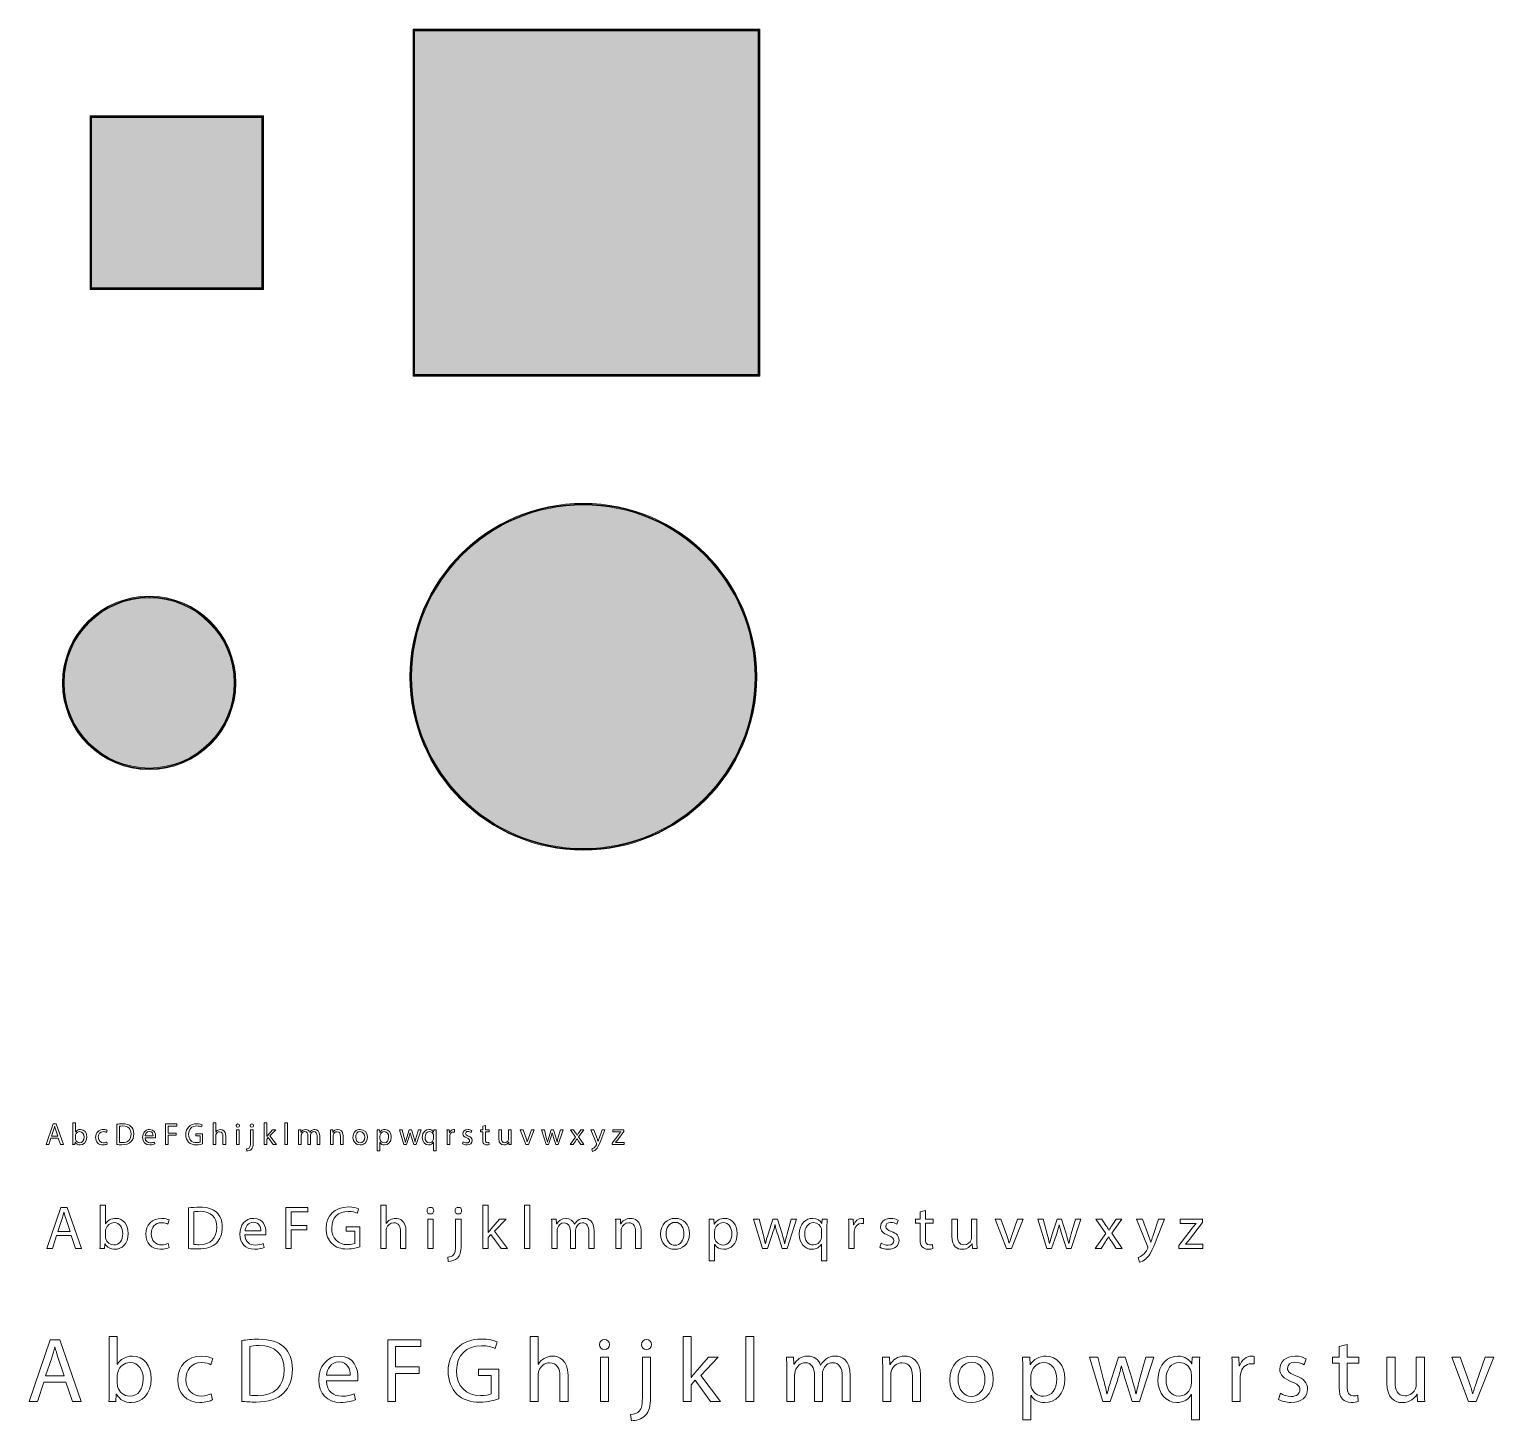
# Model space of a CAD drawing. Header units: inches. Extents: x 0.63 to 9.08, y -8.79 to -0.76.
import ezdxf

# ---------------------------------------------------------------- set-up
doc = ezdxf.new("R2010")
doc.units = ezdxf.units.IN
doc.header["$MEASUREMENT"] = 0
doc.layers.add('Layer 1', color=7, linetype='Continuous')

# ---------------------------------------------------------------- blocks, each defined once
blk = doc.blocks.new('block 2')
at = {"layer": 'Layer 1'}
h = blk.add_hatch(color=7, dxfattribs=at)
h.dxf.hatch_style = 2
h.paths.add_polyline_path([(1.9817, -1.2639), (0.9817, -1.2639), (0.9817, -2.2639), (1.9817, -2.2639)])
h.paths.add_polyline_path([(1.9728, -1.2727), (1.9728, -2.2551), (0.9905, -2.2551), (0.9905, -1.2727)])
h = blk.add_hatch(color=7, dxfattribs=at)
h.dxf.hatch_style = 2
h.paths.add_polyline_path([(0.9861, -2.2595), (0.9861, -1.2683), (1.9773, -1.2683), (1.9773, -2.2595)])
at = {"layer": 'Layer 1', "lineweight": 0}
for points in [[(1.9817, -1.2639), (0.9817, -1.2639), (0.9817, -2.2639), (1.9817, -2.2639), (1.9817, -1.2639), (1.9817, -1.2639)], [(0.9861, -2.2595), (0.9861, -1.2683), (1.9773, -1.2683), (1.9773, -2.2595), (0.9861, -2.2595)], [(1.9728, -1.2727), (1.9728, -2.2551), (0.9905, -2.2551), (0.9905, -1.2727), (1.9728, -1.2727)]]:
    blk.add_lwpolyline(points, dxfattribs=at)
blk = doc.blocks.new('block 3')
at = {"layer": 'Layer 1'}
h = blk.add_hatch(color=7, dxfattribs=at)
h.dxf.hatch_style = 2
h.paths.add_polyline_path([(4.8453, -0.7639), (2.8453, -0.7639), (2.8453, -2.7639), (4.8453, -2.7639)])
h.paths.add_polyline_path([(4.8365, -0.7727), (4.8365, -2.7551), (2.8541, -2.7551), (2.8541, -0.7727)])
h = blk.add_hatch(color=7, dxfattribs=at)
h.dxf.hatch_style = 2
h.paths.add_polyline_path([(2.8497, -2.7595), (2.8497, -0.7683), (4.8409, -0.7683), (4.8409, -2.7595)])
at = {"layer": 'Layer 1', "lineweight": 0}
for points in [[(4.8453, -0.7639), (2.8453, -0.7639), (2.8453, -2.7639), (4.8453, -2.7639), (4.8453, -0.7639), (4.8453, -0.7639)], [(2.8497, -2.7595), (2.8497, -0.7683), (4.8409, -0.7683), (4.8409, -2.7595), (2.8497, -2.7595)], [(4.8365, -0.7727), (4.8365, -2.7551), (2.8541, -2.7551), (2.8541, -0.7727), (4.8365, -0.7727)]]:
    blk.add_lwpolyline(points, dxfattribs=at)
blk = doc.blocks.new('block 4')
at = {"layer": 'Layer 1'}
h = blk.add_hatch(color=7, dxfattribs=at)
h.dxf.hatch_style = 2
edge = h.paths.add_edge_path()
edge.add_spline(control_points=[(1.3229, -4.0332), (1.0468, -4.0332), (0.8229, -4.2571), (0.8229, -4.5332), (0.8229, -4.8093), (1.0468, -5.0332), (1.3229, -5.0332), (1.5991, -5.0332), (1.8229, -4.8093), (1.8229, -4.5332), (1.8229, -4.2571), (1.5991, -4.0332), (1.3229, -4.0332), (1.3229, -4.0332), (1.3229, -4.0332), (1.3229, -4.0332)], knot_values=[0, 0, 0, 0, 1, 1, 1, 2, 2, 2, 3, 3, 3, 4, 4, 4, 5, 5, 5, 5], degree=3, periodic=1)
edge = h.paths.add_edge_path()
edge.add_spline(control_points=[(1.3229, -4.042), (1.5938, -4.042), (1.8141, -4.2624), (1.8141, -4.5332), (1.8141, -4.804), (1.5938, -5.0244), (1.3229, -5.0244), (1.0521, -5.0244), (0.8317, -4.804), (0.8317, -4.5332), (0.8317, -4.2624), (1.0521, -4.042), (1.3229, -4.042)], knot_values=[0, 0, 0, 0, 0.035278, 0.035278, 0.035278, 0.070556, 0.070556, 0.070556, 0.105833, 0.105833, 0.105833, 0.141111, 0.141111, 0.141111, 0.141111], degree=3, periodic=0)
edge.add_line((1.3229, -4.042), (1.3229, -4.042))
h = blk.add_hatch(color=7, dxfattribs=at)
h.dxf.hatch_style = 2
edge = h.paths.add_edge_path()
edge.add_spline(control_points=[(1.3229, -5.0288), (1.0497, -5.0288), (0.8273, -4.8065), (0.8273, -4.5332), (0.8273, -4.2599), (1.0497, -4.0376), (1.3229, -4.0376), (1.5962, -4.0376), (1.8185, -4.2599), (1.8185, -4.5332), (1.8185, -4.8065), (1.5962, -5.0288), (1.3229, -5.0288)], knot_values=[0, 0, 0, 0, 1, 1, 1, 2, 2, 2, 3, 3, 3, 4, 4, 4, 4], degree=3, periodic=1)
at = {"layer": 'Layer 1', "lineweight": 0}
for points, knots in [([(1.3229, -4.0332), (1.0468, -4.0332), (0.8229, -4.2571), (0.8229, -4.5332), (0.8229, -4.8093), (1.0468, -5.0332), (1.3229, -5.0332), (1.5991, -5.0332), (1.8229, -4.8093), (1.8229, -4.5332), (1.8229, -4.2571), (1.5991, -4.0332), (1.3229, -4.0332), (1.3229, -4.0332), (1.3229, -4.0332), (1.3229, -4.0332)], [0, 0, 0, 0, 1, 1, 1, 2, 2, 2, 3, 3, 3, 4, 4, 4, 5, 5, 5, 5]), ([(1.3229, -5.0288), (1.0497, -5.0288), (0.8273, -4.8065), (0.8273, -4.5332), (0.8273, -4.2599), (1.0497, -4.0376), (1.3229, -4.0376), (1.5962, -4.0376), (1.8185, -4.2599), (1.8185, -4.5332), (1.8185, -4.8065), (1.5962, -5.0288), (1.3229, -5.0288)], [0, 0, 0, 0, 1, 1, 1, 2, 2, 2, 3, 3, 3, 4, 4, 4, 4]), ([(1.3229, -4.042), (1.5938, -4.042), (1.8141, -4.2624), (1.8141, -4.5332), (1.8141, -4.804), (1.5938, -5.0244), (1.3229, -5.0244), (1.0521, -5.0244), (0.8317, -4.804), (0.8317, -4.5332), (0.8317, -4.2624), (1.0521, -4.042), (1.3229, -4.042)], [0, 0, 0, 0, 1, 1, 1, 2, 2, 2, 3, 3, 3, 4, 4, 4, 4])]:
    blk.add_open_spline(points, degree=3, knots=knots, dxfattribs=at)
blk = doc.blocks.new('block 5')
at = {"layer": 'Layer 1'}
h = blk.add_hatch(color=7, dxfattribs=at)
h.dxf.hatch_style = 2
edge = h.paths.add_edge_path()
edge.add_spline(control_points=[(3.8276, -3.4979), (3.2754, -3.4979), (2.8276, -3.9456), (2.8276, -4.4979), (2.8276, -5.0502), (3.2754, -5.4979), (3.8276, -5.4979), (4.3799, -5.4979), (4.8276, -5.0502), (4.8276, -4.4979), (4.8276, -3.9456), (4.3799, -3.4979), (3.8276, -3.4979), (3.8276, -3.4979), (3.8276, -3.4979), (3.8276, -3.4979)], knot_values=[0, 0, 0, 0, 1, 1, 1, 2, 2, 2, 3, 3, 3, 4, 4, 4, 5, 5, 5, 5], degree=3, periodic=1)
edge = h.paths.add_edge_path()
edge.add_spline(control_points=[(3.8276, -3.5067), (4.3742, -3.5067), (4.8188, -3.9514), (4.8188, -4.4979), (4.8188, -5.0445), (4.3742, -5.4891), (3.8276, -5.4891), (3.2811, -5.4891), (2.8365, -5.0445), (2.8365, -4.4979), (2.8365, -3.9514), (3.2811, -3.5067), (3.8276, -3.5067)], knot_values=[0, 0, 0, 0, 0.035278, 0.035278, 0.035278, 0.070556, 0.070556, 0.070556, 0.105833, 0.105833, 0.105833, 0.141111, 0.141111, 0.141111, 0.141111], degree=3, periodic=0)
edge.add_line((3.8276, -3.5067), (3.8276, -3.5067))
h = blk.add_hatch(color=7, dxfattribs=at)
h.dxf.hatch_style = 2
edge = h.paths.add_edge_path()
edge.add_spline(control_points=[(3.8276, -5.4935), (3.2787, -5.4935), (2.832, -5.0469), (2.832, -4.4979), (2.832, -3.9489), (3.2787, -3.5023), (3.8276, -3.5023), (4.3766, -3.5023), (4.8232, -3.9489), (4.8232, -4.4979), (4.8232, -5.0469), (4.3766, -5.4935), (3.8276, -5.4935)], knot_values=[0, 0, 0, 0, 1, 1, 1, 2, 2, 2, 3, 3, 3, 4, 4, 4, 4], degree=3, periodic=1)
at = {"layer": 'Layer 1', "lineweight": 0}
for points, knots in [([(3.8276, -3.4979), (3.2754, -3.4979), (2.8276, -3.9456), (2.8276, -4.4979), (2.8276, -5.0502), (3.2754, -5.4979), (3.8276, -5.4979), (4.3799, -5.4979), (4.8276, -5.0502), (4.8276, -4.4979), (4.8276, -3.9456), (4.3799, -3.4979), (3.8276, -3.4979), (3.8276, -3.4979), (3.8276, -3.4979), (3.8276, -3.4979)], [0, 0, 0, 0, 1, 1, 1, 2, 2, 2, 3, 3, 3, 4, 4, 4, 5, 5, 5, 5]), ([(3.8276, -5.4935), (3.2787, -5.4935), (2.832, -5.0469), (2.832, -4.4979), (2.832, -3.9489), (3.2787, -3.5023), (3.8276, -3.5023), (4.3766, -3.5023), (4.8232, -3.9489), (4.8232, -4.4979), (4.8232, -5.0469), (4.3766, -5.4935), (3.8276, -5.4935)], [0, 0, 0, 0, 1, 1, 1, 2, 2, 2, 3, 3, 3, 4, 4, 4, 4]), ([(3.8276, -3.5067), (4.3742, -3.5067), (4.8188, -3.9514), (4.8188, -4.4979), (4.8188, -5.0445), (4.3742, -5.4891), (3.8276, -5.4891), (3.2811, -5.4891), (2.8365, -5.0445), (2.8365, -4.4979), (2.8365, -3.9514), (3.2811, -3.5067), (3.8276, -3.5067)], [0, 0, 0, 0, 1, 1, 1, 2, 2, 2, 3, 3, 3, 4, 4, 4, 4])]:
    blk.add_open_spline(points, degree=3, knots=knots, dxfattribs=at)
blk = doc.blocks.new('block 6')
at = {"layer": 'Layer 1', "color": 7, "lineweight": 9}
for points in [[(0.7567, -7.1586), (0.7444, -7.1961), (0.7285, -7.1961), (0.7689, -7.0771), (0.7874, -7.0771), (0.828, -7.1961), (0.8116, -7.1961), (0.7989, -7.1586), (0.7567, -7.1586)], [(1.4176, -7.0771), (1.4817, -7.0771), (1.4817, -7.09), (1.433, -7.09), (1.433, -7.1295), (1.478, -7.1295), (1.478, -7.1422), (1.433, -7.1422), (1.433, -7.1961), (1.4176, -7.1961), (1.4176, -7.0771)], [(2.106, -7.0707), (2.1216, -7.0707), (2.1216, -7.1961), (2.106, -7.1961), (2.106, -7.0707)], [(1.827, -7.1961), (1.827, -7.1106), (1.8425, -7.1106), (1.8425, -7.1961), (1.827, -7.1961)]]:
    blk.add_lwpolyline(points, dxfattribs=at)
for points, knots in [([(0.7957, -7.1466), (0.7957, -7.1466), (0.7841, -7.1124), (0.7841, -7.1124), (0.7814, -7.1046), (0.7797, -7.0976), (0.7779, -7.0907), (0.7779, -7.0907), (0.7776, -7.0907), (0.7776, -7.0907), (0.7758, -7.0977), (0.7738, -7.105), (0.7715, -7.1122), (0.7715, -7.1122), (0.7599, -7.1466), (0.7599, -7.1466), (0.7599, -7.1466), (0.7957, -7.1466), (0.7957, -7.1466)], [0, 0, 0, 0, 1, 1, 1, 2, 2, 2, 3, 3, 3, 4, 4, 4, 5, 5, 5, 6, 6, 6, 6]), ([(0.8816, -7.1961), (0.8819, -7.1903), (0.8823, -7.1816), (0.8823, -7.174), (0.8823, -7.174), (0.8823, -7.0707), (0.8823, -7.0707), (0.8823, -7.0707), (0.8977, -7.0707), (0.8977, -7.0707), (0.8977, -7.0707), (0.8977, -7.1244), (0.8977, -7.1244), (0.8977, -7.1244), (0.898, -7.1244), (0.898, -7.1244), (0.9035, -7.1149), (0.9134, -7.1087), (0.9271, -7.1087), (0.9483, -7.1087), (0.9633, -7.1264), (0.9632, -7.1523), (0.9632, -7.1829), (0.9439, -7.198), (0.9248, -7.198), (0.9125, -7.198), (0.9026, -7.1933), (0.8962, -7.182), (0.8962, -7.182), (0.8957, -7.182), (0.8957, -7.182), (0.8957, -7.182), (0.895, -7.1961), (0.895, -7.1961), (0.895, -7.1961), (0.8816, -7.1961), (0.8816, -7.1961)], [0, 0, 0, 0, 1, 1, 1, 2, 2, 2, 3, 3, 3, 4, 4, 4, 5, 5, 5, 6, 6, 6, 7, 7, 7, 8, 8, 8, 9, 9, 9, 10, 10, 10, 11, 11, 11, 12, 12, 12, 12]), ([(1.137, -7.0787), (1.1463, -7.0773), (1.1575, -7.0762), (1.1696, -7.0762), (1.1917, -7.0762), (1.2074, -7.0813), (1.2178, -7.091), (1.2285, -7.1008), (1.2346, -7.1145), (1.2346, -7.1338), (1.2346, -7.1532), (1.2286, -7.1691), (1.2175, -7.18), (1.2064, -7.1912), (1.188, -7.1971), (1.1649, -7.1971), (1.1539, -7.1971), (1.1448, -7.1966), (1.137, -7.1957), (1.137, -7.1957), (1.137, -7.0787), (1.137, -7.0787)], [0, 0, 0, 0, 1, 1, 1, 2, 2, 2, 3, 3, 3, 4, 4, 4, 5, 5, 5, 6, 6, 6, 7, 7, 7, 7]), ([(1.1523, -7.1839), (1.1562, -7.1846), (1.1619, -7.1848), (1.1679, -7.1848), (1.2007, -7.1848), (1.2186, -7.1664), (1.2186, -7.1343), (1.2187, -7.1062), (1.2028, -7.0884), (1.1704, -7.0884), (1.1624, -7.0884), (1.1564, -7.0891), (1.1523, -7.09), (1.1523, -7.09), (1.1523, -7.1839), (1.1523, -7.1839)], [0, 0, 0, 0, 1, 1, 1, 2, 2, 2, 3, 3, 3, 4, 4, 4, 5, 5, 5, 5]), ([(1.6315, -7.1908), (1.6246, -7.1933), (1.611, -7.1973), (1.5949, -7.1973), (1.5769, -7.1973), (1.5621, -7.1927), (1.5504, -7.1816), (1.5402, -7.1717), (1.5338, -7.1558), (1.5338, -7.1373), (1.534, -7.1018), (1.5584, -7.0758), (1.5983, -7.0758), (1.6121, -7.0758), (1.6228, -7.0788), (1.6279, -7.0813), (1.6279, -7.0813), (1.6242, -7.0939), (1.6242, -7.0939), (1.6179, -7.091), (1.6099, -7.0887), (1.5979, -7.0887), (1.569, -7.0887), (1.5501, -7.1067), (1.5501, -7.1366), (1.5501, -7.1668), (1.5683, -7.1846), (1.596, -7.1846), (1.6061, -7.1846), (1.6129, -7.1832), (1.6165, -7.1814), (1.6165, -7.1814), (1.6165, -7.146), (1.6165, -7.146), (1.6165, -7.146), (1.5923, -7.146), (1.5923, -7.146), (1.5923, -7.146), (1.5923, -7.1336), (1.5923, -7.1336), (1.5923, -7.1336), (1.6315, -7.1336), (1.6315, -7.1336), (1.6315, -7.1336), (1.6315, -7.1908), (1.6315, -7.1908)], [0, 0, 0, 0, 1, 1, 1, 2, 2, 2, 3, 3, 3, 4, 4, 4, 5, 5, 5, 6, 6, 6, 7, 7, 7, 8, 8, 8, 9, 9, 9, 10, 10, 10, 11, 11, 11, 12, 12, 12, 13, 13, 13, 14, 14, 14, 15, 15, 15, 15]), ([(1.6917, -7.0707), (1.6917, -7.0707), (1.7073, -7.0707), (1.7073, -7.0707), (1.7073, -7.0707), (1.7073, -7.124), (1.7073, -7.124), (1.7073, -7.124), (1.7076, -7.124), (1.7076, -7.124), (1.7101, -7.1196), (1.714, -7.1157), (1.7187, -7.1131), (1.7233, -7.1104), (1.7288, -7.1087), (1.7346, -7.1087), (1.7461, -7.1087), (1.7645, -7.1157), (1.7645, -7.1452), (1.7645, -7.1452), (1.7645, -7.1961), (1.7645, -7.1961), (1.7645, -7.1961), (1.7489, -7.1961), (1.7489, -7.1961), (1.7489, -7.1961), (1.7489, -7.147), (1.7489, -7.147), (1.7489, -7.1332), (1.7438, -7.1216), (1.7291, -7.1216), (1.7191, -7.1216), (1.7111, -7.1286), (1.7083, -7.1371), (1.7074, -7.1392), (1.7073, -7.1415), (1.7073, -7.1445), (1.7073, -7.1445), (1.7073, -7.1961), (1.7073, -7.1961), (1.7073, -7.1961), (1.6917, -7.1961), (1.6917, -7.1961), (1.6917, -7.1961), (1.6917, -7.0707), (1.6917, -7.0707)], [0, 0, 0, 0, 1, 1, 1, 2, 2, 2, 3, 3, 3, 4, 4, 4, 5, 5, 5, 6, 6, 6, 7, 7, 7, 8, 8, 8, 9, 9, 9, 10, 10, 10, 11, 11, 11, 12, 12, 12, 13, 13, 13, 14, 14, 14, 15, 15, 15, 15]), ([(1.8443, -7.0866), (1.8445, -7.0919), (1.8406, -7.0961), (1.8344, -7.0961), (1.8289, -7.0961), (1.8251, -7.0919), (1.8251, -7.0866), (1.8251, -7.0812), (1.8291, -7.0769), (1.8348, -7.0769), (1.8406, -7.0769), (1.8443, -7.0812), (1.8443, -7.0866)], [0, 0, 0, 0, 1, 1, 1, 2, 2, 2, 3, 3, 3, 4, 4, 4, 4]), ([(1.9249, -7.0866), (1.9251, -7.0917), (1.9214, -7.0961), (1.9152, -7.0961), (1.9094, -7.0961), (1.9057, -7.0917), (1.9057, -7.0866), (1.9057, -7.0812), (1.9097, -7.0769), (1.9156, -7.0769), (1.9212, -7.0769), (1.9249, -7.0812), (1.9249, -7.0866)], [0, 0, 0, 0, 1, 1, 1, 2, 2, 2, 3, 3, 3, 4, 4, 4, 4]), ([(2.0013, -7.1498), (2.0013, -7.1498), (2.0016, -7.1498), (2.0016, -7.1498), (2.0038, -7.1468), (2.0068, -7.1431), (2.0092, -7.1401), (2.0092, -7.1401), (2.0343, -7.1106), (2.0343, -7.1106), (2.0343, -7.1106), (2.053, -7.1106), (2.053, -7.1106), (2.053, -7.1106), (2.02, -7.1457), (2.02, -7.1457), (2.02, -7.1457), (2.0576, -7.1961), (2.0576, -7.1961), (2.0576, -7.1961), (2.0387, -7.1961), (2.0387, -7.1961), (2.0387, -7.1961), (2.0092, -7.1551), (2.0092, -7.1551), (2.0092, -7.1551), (2.0013, -7.1639), (2.0013, -7.1639), (2.0013, -7.1639), (2.0013, -7.1961), (2.0013, -7.1961), (2.0013, -7.1961), (1.9859, -7.1961), (1.9859, -7.1961), (1.9859, -7.1961), (1.9859, -7.0707), (1.9859, -7.0707), (1.9859, -7.0707), (2.0013, -7.0707), (2.0013, -7.0707), (2.0013, -7.0707), (2.0013, -7.1498), (2.0013, -7.1498)], [0, 0, 0, 0, 1, 1, 1, 2, 2, 2, 3, 3, 3, 4, 4, 4, 5, 5, 5, 6, 6, 6, 7, 7, 7, 8, 8, 8, 9, 9, 9, 10, 10, 10, 11, 11, 11, 12, 12, 12, 13, 13, 13, 14, 14, 14, 14]), ([(3.2626, -7.0861), (3.2626, -7.0861), (3.2626, -7.1106), (3.2626, -7.1106), (3.2626, -7.1106), (3.2849, -7.1106), (3.2849, -7.1106), (3.2849, -7.1106), (3.2849, -7.1225), (3.2849, -7.1225), (3.2849, -7.1225), (3.2626, -7.1225), (3.2626, -7.1225), (3.2626, -7.1225), (3.2626, -7.1686), (3.2626, -7.1686), (3.2626, -7.1791), (3.2656, -7.1851), (3.2743, -7.1851), (3.2783, -7.1851), (3.2813, -7.1846), (3.2833, -7.1841), (3.2833, -7.1841), (3.284, -7.1957), (3.284, -7.1957), (3.281, -7.197), (3.2762, -7.1978), (3.2702, -7.1978), (3.263, -7.1978), (3.2571, -7.1956), (3.2534, -7.1913), (3.249, -7.1867), (3.2474, -7.1791), (3.2474, -7.1691), (3.2474, -7.1691), (3.2474, -7.1225), (3.2474, -7.1225), (3.2474, -7.1225), (3.2342, -7.1225), (3.2342, -7.1225), (3.2342, -7.1225), (3.2342, -7.1106), (3.2342, -7.1106), (3.2342, -7.1106), (3.2474, -7.1106), (3.2474, -7.1106), (3.2474, -7.1106), (3.2474, -7.0901), (3.2474, -7.0901), (3.2474, -7.0901), (3.2626, -7.0861), (3.2626, -7.0861)], [0, 0, 0, 0, 1, 1, 1, 2, 2, 2, 3, 3, 3, 4, 4, 4, 5, 5, 5, 6, 6, 6, 7, 7, 7, 8, 8, 8, 9, 9, 9, 10, 10, 10, 11, 11, 11, 12, 12, 12, 13, 13, 13, 14, 14, 14, 15, 15, 15, 16, 16, 16, 17, 17, 17, 17]), ([(0.8977, -7.1618), (0.8977, -7.1638), (0.898, -7.1657), (0.8984, -7.1675), (0.9014, -7.1782), (0.9104, -7.1857), (0.9217, -7.1857), (0.9379, -7.1857), (0.9476, -7.1724), (0.9476, -7.1528), (0.9476, -7.1357), (0.9388, -7.121), (0.9222, -7.121), (0.9116, -7.121), (0.9017, -7.1283), (0.8985, -7.1401), (0.8982, -7.1419), (0.8977, -7.144), (0.8977, -7.1465), (0.8977, -7.1465), (0.8977, -7.1618), (0.8977, -7.1618)], [0, 0, 0, 0, 1, 1, 1, 2, 2, 2, 3, 3, 3, 4, 4, 4, 5, 5, 5, 6, 6, 6, 7, 7, 7, 7]), ([(1.081, -7.1929), (1.0769, -7.195), (1.0679, -7.1978), (1.0564, -7.1978), (1.0306, -7.1978), (1.0139, -7.1804), (1.0139, -7.1542), (1.0139, -7.1279), (1.0319, -7.1089), (1.0598, -7.1089), (1.0689, -7.1089), (1.0771, -7.1112), (1.0813, -7.1133), (1.0813, -7.1133), (1.0778, -7.1253), (1.0778, -7.1253), (1.0741, -7.1231), (1.0683, -7.1212), (1.0598, -7.1212), (1.0402, -7.1212), (1.0296, -7.1357), (1.0296, -7.1535), (1.0296, -7.1733), (1.0423, -7.1855), (1.0592, -7.1855), (1.0681, -7.1855), (1.0739, -7.1832), (1.0783, -7.1812), (1.0783, -7.1812), (1.081, -7.1929), (1.081, -7.1929)], [0, 0, 0, 0, 1, 1, 1, 2, 2, 2, 3, 3, 3, 4, 4, 4, 5, 5, 5, 6, 6, 6, 7, 7, 7, 8, 8, 8, 9, 9, 9, 10, 10, 10, 10]), ([(1.3, -7.1562), (1.3003, -7.1772), (1.3138, -7.1858), (1.3293, -7.1858), (1.3404, -7.1858), (1.3471, -7.1839), (1.353, -7.1814), (1.353, -7.1814), (1.3556, -7.1925), (1.3556, -7.1925), (1.3501, -7.195), (1.3408, -7.1978), (1.3272, -7.1978), (1.3009, -7.1978), (1.2852, -7.1805), (1.2852, -7.1548), (1.2852, -7.129), (1.3003, -7.1087), (1.3252, -7.1087), (1.3531, -7.1087), (1.3605, -7.1332), (1.3605, -7.149), (1.3605, -7.1521), (1.3602, -7.1546), (1.36, -7.1562), (1.36, -7.1562), (1.3, -7.1562), (1.3, -7.1562)], [0, 0, 0, 0, 1, 1, 1, 2, 2, 2, 3, 3, 3, 4, 4, 4, 5, 5, 5, 6, 6, 6, 7, 7, 7, 8, 8, 8, 9, 9, 9, 9]), ([(1.3455, -7.1451), (1.3457, -7.1352), (1.3415, -7.1198), (1.324, -7.1198), (1.3083, -7.1198), (1.3014, -7.1343), (1.3002, -7.1451), (1.3002, -7.1451), (1.3455, -7.1451), (1.3455, -7.1451)], [0, 0, 0, 0, 1, 1, 1, 2, 2, 2, 3, 3, 3, 3]), ([(1.8848, -7.2208), (1.8919, -7.2203), (1.8981, -7.2183), (1.9018, -7.2143), (1.906, -7.2093), (1.9076, -7.2026), (1.9076, -7.1821), (1.9076, -7.1821), (1.9076, -7.1106), (1.9076, -7.1106), (1.9076, -7.1106), (1.9232, -7.1106), (1.9232, -7.1106), (1.9232, -7.1106), (1.9232, -7.1881), (1.9232, -7.1881), (1.9232, -7.2047), (1.9205, -7.2155), (1.9129, -7.2233), (1.906, -7.2302), (1.8947, -7.233), (1.8864, -7.233), (1.8864, -7.233), (1.8848, -7.2208), (1.8848, -7.2208)], [0, 0, 0, 0, 1, 1, 1, 2, 2, 2, 3, 3, 3, 4, 4, 4, 5, 5, 5, 6, 6, 6, 7, 7, 7, 8, 8, 8, 8]), ([(2.1851, -7.1338), (2.1851, -7.1249), (2.1849, -7.1177), (2.1843, -7.1106), (2.1843, -7.1106), (2.1979, -7.1106), (2.1979, -7.1106), (2.1979, -7.1106), (2.1987, -7.1244), (2.1987, -7.1244), (2.1987, -7.1244), (2.1992, -7.1244), (2.1992, -7.1244), (2.2039, -7.1163), (2.2119, -7.1087), (2.226, -7.1087), (2.2377, -7.1087), (2.2465, -7.1157), (2.2502, -7.1258), (2.2502, -7.1258), (2.2506, -7.1258), (2.2506, -7.1258), (2.2532, -7.121), (2.2566, -7.1173), (2.2601, -7.1147), (2.2652, -7.1108), (2.2709, -7.1087), (2.279, -7.1087), (2.2903, -7.1087), (2.3071, -7.1161), (2.3071, -7.1457), (2.3071, -7.1457), (2.3071, -7.1961), (2.3071, -7.1961), (2.3071, -7.1961), (2.2919, -7.1961), (2.2919, -7.1961), (2.2919, -7.1961), (2.2919, -7.1477), (2.2919, -7.1477), (2.2919, -7.1313), (2.2859, -7.1214), (2.2733, -7.1214), (2.2645, -7.1214), (2.2576, -7.1279), (2.255, -7.1355), (2.2543, -7.1377), (2.2537, -7.1405), (2.2537, -7.1433), (2.2537, -7.1433), (2.2537, -7.1961), (2.2537, -7.1961), (2.2537, -7.1961), (2.2386, -7.1961), (2.2386, -7.1961), (2.2386, -7.1961), (2.2386, -7.1449), (2.2386, -7.1449), (2.2386, -7.1313), (2.2326, -7.1214), (2.2207, -7.1214), (2.211, -7.1214), (2.2039, -7.1292), (2.2015, -7.1369), (2.2006, -7.1392), (2.2002, -7.1419), (2.2002, -7.1445), (2.2002, -7.1445), (2.2002, -7.1961), (2.2002, -7.1961), (2.2002, -7.1961), (2.1851, -7.1961), (2.1851, -7.1961), (2.1851, -7.1961), (2.1851, -7.1338), (2.1851, -7.1338)], [0, 0, 0, 0, 1, 1, 1, 2, 2, 2, 3, 3, 3, 4, 4, 4, 5, 5, 5, 6, 6, 6, 7, 7, 7, 8, 8, 8, 9, 9, 9, 10, 10, 10, 11, 11, 11, 12, 12, 12, 13, 13, 13, 14, 14, 14, 15, 15, 15, 16, 16, 16, 17, 17, 17, 18, 18, 18, 19, 19, 19, 20, 20, 20, 21, 21, 21, 22, 22, 22, 23, 23, 23, 24, 24, 24, 25, 25, 25, 25]), ([(2.3696, -7.1338), (2.3696, -7.1249), (2.3694, -7.1177), (2.3688, -7.1106), (2.3688, -7.1106), (2.3826, -7.1106), (2.3826, -7.1106), (2.3826, -7.1106), (2.3835, -7.1247), (2.3835, -7.1247), (2.3835, -7.1247), (2.3839, -7.1247), (2.3839, -7.1247), (2.3881, -7.1166), (2.398, -7.1087), (2.4121, -7.1087), (2.4239, -7.1087), (2.4423, -7.1157), (2.4423, -7.1451), (2.4423, -7.1451), (2.4423, -7.1961), (2.4423, -7.1961), (2.4423, -7.1961), (2.4268, -7.1961), (2.4268, -7.1961), (2.4268, -7.1961), (2.4268, -7.1468), (2.4268, -7.1468), (2.4268, -7.133), (2.4216, -7.1216), (2.407, -7.1216), (2.3968, -7.1216), (2.3888, -7.1288), (2.3862, -7.1375), (2.3855, -7.1394), (2.3851, -7.1421), (2.3851, -7.1447), (2.3851, -7.1447), (2.3851, -7.1961), (2.3851, -7.1961), (2.3851, -7.1961), (2.3696, -7.1961), (2.3696, -7.1961), (2.3696, -7.1961), (2.3696, -7.1338), (2.3696, -7.1338)], [0, 0, 0, 0, 1, 1, 1, 2, 2, 2, 3, 3, 3, 4, 4, 4, 5, 5, 5, 6, 6, 6, 7, 7, 7, 8, 8, 8, 9, 9, 9, 10, 10, 10, 11, 11, 11, 12, 12, 12, 13, 13, 13, 14, 14, 14, 15, 15, 15, 15]), ([(2.5822, -7.1526), (2.5822, -7.1843), (2.5603, -7.198), (2.5396, -7.198), (2.5165, -7.198), (2.4987, -7.1811), (2.4987, -7.1541), (2.4987, -7.1255), (2.5174, -7.1087), (2.541, -7.1087), (2.5656, -7.1087), (2.5822, -7.1265), (2.5822, -7.1526)], [0, 0, 0, 0, 1, 1, 1, 2, 2, 2, 3, 3, 3, 4, 4, 4, 4]), ([(2.5144, -7.1535), (2.5144, -7.1722), (2.5252, -7.1864), (2.5403, -7.1864), (2.5552, -7.1864), (2.5663, -7.1724), (2.5663, -7.1532), (2.5663, -7.1387), (2.5591, -7.1203), (2.5407, -7.1203), (2.5223, -7.1203), (2.5144, -7.1373), (2.5144, -7.1535)], [0, 0, 0, 0, 1, 1, 1, 2, 2, 2, 3, 3, 3, 4, 4, 4, 4]), ([(2.6391, -7.1385), (2.6391, -7.1276), (2.6387, -7.1187), (2.6384, -7.1106), (2.6384, -7.1106), (2.6523, -7.1106), (2.6523, -7.1106), (2.6523, -7.1106), (2.653, -7.1253), (2.653, -7.1253), (2.653, -7.1253), (2.6534, -7.1253), (2.6534, -7.1253), (2.6598, -7.1149), (2.6698, -7.1087), (2.6838, -7.1087), (2.7044, -7.1087), (2.72, -7.1262), (2.72, -7.1521), (2.72, -7.1829), (2.7012, -7.198), (2.6811, -7.198), (2.6698, -7.198), (2.6599, -7.1931), (2.6548, -7.1846), (2.6548, -7.1846), (2.6544, -7.1846), (2.6544, -7.1846), (2.6544, -7.1846), (2.6544, -7.231), (2.6544, -7.231), (2.6544, -7.231), (2.6391, -7.231), (2.6391, -7.231), (2.6391, -7.231), (2.6391, -7.1385), (2.6391, -7.1385)], [0, 0, 0, 0, 1, 1, 1, 2, 2, 2, 3, 3, 3, 4, 4, 4, 5, 5, 5, 6, 6, 6, 7, 7, 7, 8, 8, 8, 9, 9, 9, 10, 10, 10, 11, 11, 11, 12, 12, 12, 12]), ([(2.6544, -7.1613), (2.6544, -7.1636), (2.6548, -7.1657), (2.6552, -7.1677), (2.658, -7.1784), (2.6673, -7.1858), (2.6785, -7.1858), (2.6949, -7.1858), (2.7044, -7.1724), (2.7044, -7.1528), (2.7044, -7.1357), (2.6954, -7.121), (2.679, -7.121), (2.6684, -7.121), (2.6585, -7.1286), (2.6555, -7.1403), (2.655, -7.1422), (2.6544, -7.1445), (2.6544, -7.1466), (2.6544, -7.1466), (2.6544, -7.1613), (2.6544, -7.1613)], [0, 0, 0, 0, 1, 1, 1, 2, 2, 2, 3, 3, 3, 4, 4, 4, 5, 5, 5, 6, 6, 6, 7, 7, 7, 7]), ([(2.783, -7.1106), (2.783, -7.1106), (2.7943, -7.1541), (2.7943, -7.1541), (2.7968, -7.1636), (2.7991, -7.1724), (2.8007, -7.1812), (2.8007, -7.1812), (2.8012, -7.1812), (2.8012, -7.1812), (2.8031, -7.1726), (2.806, -7.1634), (2.8088, -7.1542), (2.8088, -7.1542), (2.8227, -7.1106), (2.8227, -7.1106), (2.8227, -7.1106), (2.8358, -7.1106), (2.8358, -7.1106), (2.8358, -7.1106), (2.8491, -7.1534), (2.8491, -7.1534), (2.8522, -7.1636), (2.8547, -7.1726), (2.8566, -7.1812), (2.8566, -7.1812), (2.8572, -7.1812), (2.8572, -7.1812), (2.8586, -7.1726), (2.8609, -7.1636), (2.8637, -7.1535), (2.8637, -7.1535), (2.8759, -7.1106), (2.8759, -7.1106), (2.8759, -7.1106), (2.8912, -7.1106), (2.8912, -7.1106), (2.8912, -7.1106), (2.8637, -7.1961), (2.8637, -7.1961), (2.8637, -7.1961), (2.8496, -7.1961), (2.8496, -7.1961), (2.8496, -7.1961), (2.8365, -7.1553), (2.8365, -7.1553), (2.8335, -7.1457), (2.831, -7.1373), (2.8289, -7.1272), (2.8289, -7.1272), (2.8286, -7.1272), (2.8286, -7.1272), (2.8265, -7.1375), (2.8238, -7.1463), (2.8208, -7.1555), (2.8208, -7.1555), (2.807, -7.1961), (2.807, -7.1961), (2.807, -7.1961), (2.7929, -7.1961), (2.7929, -7.1961), (2.7929, -7.1961), (2.7671, -7.1106), (2.7671, -7.1106), (2.7671, -7.1106), (2.783, -7.1106), (2.783, -7.1106)], [0, 0, 0, 0, 1, 1, 1, 2, 2, 2, 3, 3, 3, 4, 4, 4, 5, 5, 5, 6, 6, 6, 7, 7, 7, 8, 8, 8, 9, 9, 9, 10, 10, 10, 11, 11, 11, 12, 12, 12, 13, 13, 13, 14, 14, 14, 15, 15, 15, 16, 16, 16, 17, 17, 17, 18, 18, 18, 19, 19, 19, 20, 20, 20, 21, 21, 21, 22, 22, 22, 22]), ([(2.9632, -7.1829), (2.9632, -7.1829), (2.9628, -7.1829), (2.9628, -7.1829), (2.9582, -7.1913), (2.9487, -7.198), (2.9349, -7.198), (2.915, -7.198), (2.8987, -7.1807), (2.8987, -7.1548), (2.8987, -7.1228), (2.9194, -7.1087), (2.9374, -7.1087), (2.9506, -7.1087), (2.9594, -7.1152), (2.9637, -7.1235), (2.9637, -7.1235), (2.964, -7.1235), (2.964, -7.1235), (2.964, -7.1235), (2.9646, -7.1106), (2.9646, -7.1106), (2.9646, -7.1106), (2.9792, -7.1106), (2.9792, -7.1106), (2.9789, -7.1179), (2.9787, -7.1253), (2.9787, -7.1341), (2.9787, -7.1341), (2.9787, -7.231), (2.9787, -7.231), (2.9787, -7.231), (2.9632, -7.231), (2.9632, -7.231), (2.9632, -7.231), (2.9632, -7.1829), (2.9632, -7.1829)], [0, 0, 0, 0, 1, 1, 1, 2, 2, 2, 3, 3, 3, 4, 4, 4, 5, 5, 5, 6, 6, 6, 7, 7, 7, 8, 8, 8, 9, 9, 9, 10, 10, 10, 11, 11, 11, 12, 12, 12, 12]), ([(2.9632, -7.1452), (2.9632, -7.1431), (2.963, -7.1406), (2.9625, -7.1387), (2.9602, -7.1292), (2.9519, -7.121), (2.9402, -7.121), (2.9241, -7.121), (2.9144, -7.1347), (2.9144, -7.1539), (2.9144, -7.1708), (2.9225, -7.1857), (2.9397, -7.1857), (2.9497, -7.1857), (2.9584, -7.1795), (2.9619, -7.1687), (2.9626, -7.1666), (2.9632, -7.1636), (2.9632, -7.1613), (2.9632, -7.1613), (2.9632, -7.1452), (2.9632, -7.1452)], [0, 0, 0, 0, 1, 1, 1, 2, 2, 2, 3, 3, 3, 4, 4, 4, 5, 5, 5, 6, 6, 6, 7, 7, 7, 7]), ([(3.0416, -7.1373), (3.0416, -7.1272), (3.0414, -7.1186), (3.0409, -7.1106), (3.0409, -7.1106), (3.0545, -7.1106), (3.0545, -7.1106), (3.0545, -7.1106), (3.055, -7.1274), (3.055, -7.1274), (3.055, -7.1274), (3.0557, -7.1274), (3.0557, -7.1274), (3.0596, -7.1159), (3.069, -7.1087), (3.0794, -7.1087), (3.0811, -7.1087), (3.0824, -7.1089), (3.0838, -7.1092), (3.0838, -7.1092), (3.0838, -7.1239), (3.0838, -7.1239), (3.0822, -7.1235), (3.0806, -7.1234), (3.0785, -7.1234), (3.0675, -7.1234), (3.0598, -7.1316), (3.0577, -7.1433), (3.0573, -7.1454), (3.057, -7.1479), (3.057, -7.1505), (3.057, -7.1505), (3.057, -7.1961), (3.057, -7.1961), (3.057, -7.1961), (3.0416, -7.1961), (3.0416, -7.1961), (3.0416, -7.1961), (3.0416, -7.1373), (3.0416, -7.1373)], [0, 0, 0, 0, 1, 1, 1, 2, 2, 2, 3, 3, 3, 4, 4, 4, 5, 5, 5, 6, 6, 6, 7, 7, 7, 8, 8, 8, 9, 9, 9, 10, 10, 10, 11, 11, 11, 12, 12, 12, 13, 13, 13, 13]), ([(3.1345, -7.1802), (3.1391, -7.1832), (3.1472, -7.1864), (3.155, -7.1864), (3.1663, -7.1864), (3.1716, -7.1807), (3.1716, -7.1737), (3.1716, -7.1662), (3.1672, -7.1622), (3.1557, -7.1579), (3.1404, -7.1525), (3.1331, -7.144), (3.1331, -7.1338), (3.1331, -7.12), (3.1443, -7.1087), (3.1626, -7.1087), (3.1713, -7.1087), (3.1789, -7.1112), (3.1836, -7.114), (3.1836, -7.114), (3.1797, -7.1253), (3.1797, -7.1253), (3.1764, -7.1231), (3.1702, -7.1203), (3.1623, -7.1203), (3.1531, -7.1203), (3.148, -7.1256), (3.148, -7.132), (3.148, -7.1391), (3.1531, -7.1422), (3.1642, -7.1465), (3.179, -7.1521), (3.1866, -7.1595), (3.1866, -7.1722), (3.1866, -7.1873), (3.175, -7.1978), (3.1547, -7.1978), (3.1453, -7.1978), (3.1367, -7.1956), (3.1307, -7.192), (3.1307, -7.192), (3.1345, -7.1802), (3.1345, -7.1802)], [0, 0, 0, 0, 1, 1, 1, 2, 2, 2, 3, 3, 3, 4, 4, 4, 5, 5, 5, 6, 6, 6, 7, 7, 7, 8, 8, 8, 9, 9, 9, 10, 10, 10, 11, 11, 11, 12, 12, 12, 13, 13, 13, 14, 14, 14, 14]), ([(3.4112, -7.1728), (3.4112, -7.1816), (3.4114, -7.1894), (3.4119, -7.1961), (3.4119, -7.1961), (3.3981, -7.1961), (3.3981, -7.1961), (3.3981, -7.1961), (3.3972, -7.1821), (3.3972, -7.1821), (3.3972, -7.1821), (3.3969, -7.1821), (3.3969, -7.1821), (3.3928, -7.189), (3.3838, -7.198), (3.3686, -7.198), (3.3552, -7.198), (3.3392, -7.1906), (3.3392, -7.1606), (3.3392, -7.1606), (3.3392, -7.1106), (3.3392, -7.1106), (3.3392, -7.1106), (3.3547, -7.1106), (3.3547, -7.1106), (3.3547, -7.1106), (3.3547, -7.1579), (3.3547, -7.1579), (3.3547, -7.1742), (3.3596, -7.1851), (3.3737, -7.1851), (3.3842, -7.1851), (3.3914, -7.1779), (3.3942, -7.171), (3.3951, -7.1687), (3.3957, -7.1659), (3.3957, -7.1631), (3.3957, -7.1631), (3.3957, -7.1106), (3.3957, -7.1106), (3.3957, -7.1106), (3.4112, -7.1106), (3.4112, -7.1106), (3.4112, -7.1106), (3.4112, -7.1728), (3.4112, -7.1728)], [0, 0, 0, 0, 1, 1, 1, 2, 2, 2, 3, 3, 3, 4, 4, 4, 5, 5, 5, 6, 6, 6, 7, 7, 7, 8, 8, 8, 9, 9, 9, 10, 10, 10, 11, 11, 11, 12, 12, 12, 13, 13, 13, 14, 14, 14, 15, 15, 15, 15]), ([(3.4803, -7.1106), (3.4803, -7.1106), (3.497, -7.1586), (3.497, -7.1586), (3.4999, -7.1664), (3.5022, -7.1735), (3.5039, -7.1805), (3.5039, -7.1805), (3.5045, -7.1805), (3.5045, -7.1805), (3.5064, -7.1735), (3.5089, -7.1664), (3.5117, -7.1586), (3.5117, -7.1586), (3.5283, -7.1106), (3.5283, -7.1106), (3.5283, -7.1106), (3.5445, -7.1106), (3.5445, -7.1106), (3.5445, -7.1106), (3.511, -7.1961), (3.511, -7.1961), (3.511, -7.1961), (3.4962, -7.1961), (3.4962, -7.1961), (3.4962, -7.1961), (3.4637, -7.1106), (3.4637, -7.1106), (3.4637, -7.1106), (3.4803, -7.1106), (3.4803, -7.1106)], [0, 0, 0, 0, 1, 1, 1, 2, 2, 2, 3, 3, 3, 4, 4, 4, 5, 5, 5, 6, 6, 6, 7, 7, 7, 8, 8, 8, 9, 9, 9, 10, 10, 10, 10]), ([(3.6027, -7.1106), (3.6027, -7.1106), (3.614, -7.1541), (3.614, -7.1541), (3.6165, -7.1636), (3.6187, -7.1724), (3.6203, -7.1812), (3.6203, -7.1812), (3.6209, -7.1812), (3.6209, -7.1812), (3.6228, -7.1726), (3.6256, -7.1634), (3.6284, -7.1542), (3.6284, -7.1542), (3.6424, -7.1106), (3.6424, -7.1106), (3.6424, -7.1106), (3.6555, -7.1106), (3.6555, -7.1106), (3.6555, -7.1106), (3.6687, -7.1534), (3.6687, -7.1534), (3.6719, -7.1636), (3.6744, -7.1726), (3.6763, -7.1812), (3.6763, -7.1812), (3.6768, -7.1812), (3.6768, -7.1812), (3.6782, -7.1726), (3.6805, -7.1636), (3.6834, -7.1535), (3.6834, -7.1535), (3.6956, -7.1106), (3.6956, -7.1106), (3.6956, -7.1106), (3.7109, -7.1106), (3.7109, -7.1106), (3.7109, -7.1106), (3.6834, -7.1961), (3.6834, -7.1961), (3.6834, -7.1961), (3.6692, -7.1961), (3.6692, -7.1961), (3.6692, -7.1961), (3.6562, -7.1553), (3.6562, -7.1553), (3.6532, -7.1457), (3.6507, -7.1373), (3.6486, -7.1272), (3.6486, -7.1272), (3.6482, -7.1272), (3.6482, -7.1272), (3.6461, -7.1375), (3.6435, -7.1463), (3.6405, -7.1555), (3.6405, -7.1555), (3.6267, -7.1961), (3.6267, -7.1961), (3.6267, -7.1961), (3.6126, -7.1961), (3.6126, -7.1961), (3.6126, -7.1961), (3.5868, -7.1106), (3.5868, -7.1106), (3.5868, -7.1106), (3.6027, -7.1106), (3.6027, -7.1106)], [0, 0, 0, 0, 1, 1, 1, 2, 2, 2, 3, 3, 3, 4, 4, 4, 5, 5, 5, 6, 6, 6, 7, 7, 7, 8, 8, 8, 9, 9, 9, 10, 10, 10, 11, 11, 11, 12, 12, 12, 13, 13, 13, 14, 14, 14, 15, 15, 15, 16, 16, 16, 17, 17, 17, 18, 18, 18, 19, 19, 19, 20, 20, 20, 21, 21, 21, 22, 22, 22, 22]), ([(3.771, -7.1106), (3.771, -7.1106), (3.7831, -7.129), (3.7831, -7.129), (3.7863, -7.1338), (3.789, -7.1382), (3.7918, -7.1429), (3.7918, -7.1429), (3.7923, -7.1429), (3.7923, -7.1429), (3.7952, -7.1378), (3.798, -7.1334), (3.8008, -7.1288), (3.8008, -7.1288), (3.8128, -7.1106), (3.8128, -7.1106), (3.8128, -7.1106), (3.8296, -7.1106), (3.8296, -7.1106), (3.8296, -7.1106), (3.8004, -7.1519), (3.8004, -7.1519), (3.8004, -7.1519), (3.8305, -7.1961), (3.8305, -7.1961), (3.8305, -7.1961), (3.8128, -7.1961), (3.8128, -7.1961), (3.8128, -7.1961), (3.8003, -7.1768), (3.8003, -7.1768), (3.7969, -7.1719), (3.7941, -7.1671), (3.7911, -7.162), (3.7911, -7.162), (3.7907, -7.162), (3.7907, -7.162), (3.7879, -7.1671), (3.7849, -7.1717), (3.7817, -7.1768), (3.7817, -7.1768), (3.7694, -7.1961), (3.7694, -7.1961), (3.7694, -7.1961), (3.7522, -7.1961), (3.7522, -7.1961), (3.7522, -7.1961), (3.7826, -7.1525), (3.7826, -7.1525), (3.7826, -7.1525), (3.7537, -7.1106), (3.7537, -7.1106), (3.7537, -7.1106), (3.771, -7.1106), (3.771, -7.1106)], [0, 0, 0, 0, 1, 1, 1, 2, 2, 2, 3, 3, 3, 4, 4, 4, 5, 5, 5, 6, 6, 6, 7, 7, 7, 8, 8, 8, 9, 9, 9, 10, 10, 10, 11, 11, 11, 12, 12, 12, 13, 13, 13, 14, 14, 14, 15, 15, 15, 16, 16, 16, 17, 17, 17, 18, 18, 18, 18]), ([(3.8884, -7.1106), (3.8884, -7.1106), (3.9071, -7.1611), (3.9071, -7.1611), (3.9091, -7.1668), (3.9112, -7.1735), (3.9126, -7.1786), (3.9126, -7.1786), (3.913, -7.1786), (3.913, -7.1786), (3.9145, -7.1735), (3.9163, -7.1669), (3.9184, -7.1608), (3.9184, -7.1608), (3.9354, -7.1106), (3.9354, -7.1106), (3.9354, -7.1106), (3.9518, -7.1106), (3.9518, -7.1106), (3.9518, -7.1106), (3.9285, -7.1716), (3.9285, -7.1716), (3.9174, -7.2008), (3.9098, -7.2159), (3.8992, -7.2251), (3.8916, -7.2317), (3.884, -7.2344), (3.8801, -7.2351), (3.8801, -7.2351), (3.8762, -7.222), (3.8762, -7.222), (3.8801, -7.2208), (3.8852, -7.2183), (3.8898, -7.2144), (3.8941, -7.2111), (3.8994, -7.2051), (3.9029, -7.1971), (3.9036, -7.1956), (3.9041, -7.1943), (3.9041, -7.1934), (3.9041, -7.1925), (3.9038, -7.1913), (3.9031, -7.1894), (3.9031, -7.1894), (3.8715, -7.1106), (3.8715, -7.1106), (3.8715, -7.1106), (3.8884, -7.1106), (3.8884, -7.1106)], [0, 0, 0, 0, 1, 1, 1, 2, 2, 2, 3, 3, 3, 4, 4, 4, 5, 5, 5, 6, 6, 6, 7, 7, 7, 8, 8, 8, 9, 9, 9, 10, 10, 10, 11, 11, 11, 12, 12, 12, 13, 13, 13, 14, 14, 14, 15, 15, 15, 16, 16, 16, 16]), ([(3.9935, -7.1871), (3.9935, -7.1871), (4.0322, -7.1368), (4.0322, -7.1368), (4.0359, -7.1322), (4.0394, -7.1281), (4.0433, -7.1235), (4.0433, -7.1235), (4.0433, -7.1231), (4.0433, -7.1231), (4.0433, -7.1231), (3.9971, -7.1231), (3.9971, -7.1231), (3.9971, -7.1231), (3.9971, -7.1106), (3.9971, -7.1106), (3.9971, -7.1106), (4.0622, -7.1106), (4.0622, -7.1106), (4.0622, -7.1106), (4.062, -7.1203), (4.062, -7.1203), (4.062, -7.1203), (4.0239, -7.1699), (4.0239, -7.1699), (4.0204, -7.1747), (4.0168, -7.179), (4.013, -7.1834), (4.013, -7.1834), (4.013, -7.1837), (4.013, -7.1837), (4.013, -7.1837), (4.0629, -7.1837), (4.0629, -7.1837), (4.0629, -7.1837), (4.0629, -7.1961), (4.0629, -7.1961), (4.0629, -7.1961), (3.9935, -7.1961), (3.9935, -7.1961), (3.9935, -7.1961), (3.9935, -7.1871), (3.9935, -7.1871)], [0, 0, 0, 0, 1, 1, 1, 2, 2, 2, 3, 3, 3, 4, 4, 4, 5, 5, 5, 6, 6, 6, 7, 7, 7, 8, 8, 8, 9, 9, 9, 10, 10, 10, 11, 11, 11, 12, 12, 12, 13, 13, 13, 14, 14, 14, 14])]:
    blk.add_open_spline(points, degree=3, knots=knots, dxfattribs=at)
blk = doc.blocks.new('block 7')
at = {"layer": 'Layer 1', "color": 7, "lineweight": 9}
for points in [[(0.7893, -7.721), (0.7646, -7.7958), (0.7329, -7.7958), (0.8136, -7.5582), (0.8506, -7.5582), (0.9317, -7.7958), (0.8989, -7.7958), (0.8736, -7.721), (0.7893, -7.721)], [(2.1111, -7.5582), (2.2391, -7.5582), (2.2391, -7.5839), (2.1418, -7.5839), (2.1418, -7.6629), (2.2317, -7.6629), (2.2317, -7.6883), (2.1418, -7.6883), (2.1418, -7.7958), (2.1111, -7.7958), (2.1111, -7.5582)], [(3.488, -7.5455), (3.519, -7.5455), (3.519, -7.7958), (3.488, -7.7958), (3.488, -7.5455)], [(2.9299, -7.7958), (2.9299, -7.6252), (2.9609, -7.6252), (2.9609, -7.7958), (2.9299, -7.7958)]]:
    blk.add_lwpolyline(points, dxfattribs=at)
for points, knots in [([(0.8672, -7.6971), (0.8672, -7.6971), (0.8439, -7.6287), (0.8439, -7.6287), (0.8386, -7.6132), (0.8351, -7.5991), (0.8316, -7.5853), (0.8316, -7.5853), (0.8309, -7.5853), (0.8309, -7.5853), (0.8274, -7.5994), (0.8235, -7.6139), (0.8189, -7.6283), (0.8189, -7.6283), (0.7956, -7.6971), (0.7956, -7.6971), (0.7956, -7.6971), (0.8672, -7.6971), (0.8672, -7.6971)], [0, 0, 0, 0, 1, 1, 1, 2, 2, 2, 3, 3, 3, 4, 4, 4, 5, 5, 5, 6, 6, 6, 6]), ([(1.0391, -7.7958), (1.0398, -7.7842), (1.0405, -7.7669), (1.0405, -7.7517), (1.0405, -7.7517), (1.0405, -7.5455), (1.0405, -7.5455), (1.0405, -7.5455), (1.0711, -7.5455), (1.0711, -7.5455), (1.0711, -7.5455), (1.0711, -7.6527), (1.0711, -7.6527), (1.0711, -7.6527), (1.0719, -7.6527), (1.0719, -7.6527), (1.0828, -7.6336), (1.1025, -7.6213), (1.13, -7.6213), (1.1723, -7.6213), (1.2023, -7.6565), (1.202, -7.7084), (1.202, -7.7693), (1.1635, -7.7997), (1.1254, -7.7997), (1.1008, -7.7997), (1.081, -7.7902), (1.0683, -7.7676), (1.0683, -7.7676), (1.0673, -7.7676), (1.0673, -7.7676), (1.0673, -7.7676), (1.0659, -7.7958), (1.0659, -7.7958), (1.0659, -7.7958), (1.0391, -7.7958), (1.0391, -7.7958)], [0, 0, 0, 0, 1, 1, 1, 2, 2, 2, 3, 3, 3, 4, 4, 4, 5, 5, 5, 6, 6, 6, 7, 7, 7, 8, 8, 8, 9, 9, 9, 10, 10, 10, 11, 11, 11, 12, 12, 12, 12]), ([(1.5499, -7.5613), (1.5686, -7.5585), (1.5908, -7.5564), (1.6151, -7.5564), (1.6592, -7.5564), (1.6906, -7.5666), (1.7114, -7.586), (1.7325, -7.6054), (1.7449, -7.6329), (1.7449, -7.6713), (1.7449, -7.7101), (1.7329, -7.7419), (1.7106, -7.7637), (1.6884, -7.7859), (1.6518, -7.7979), (1.6056, -7.7979), (1.5837, -7.7979), (1.5654, -7.7969), (1.5499, -7.7951), (1.5499, -7.7951), (1.5499, -7.5613), (1.5499, -7.5613)], [0, 0, 0, 0, 1, 1, 1, 2, 2, 2, 3, 3, 3, 4, 4, 4, 5, 5, 5, 6, 6, 6, 7, 7, 7, 7]), ([(1.5805, -7.7715), (1.5883, -7.7729), (1.5996, -7.7732), (1.6116, -7.7732), (1.6772, -7.7732), (1.7128, -7.7366), (1.7128, -7.6724), (1.7131, -7.6163), (1.6814, -7.5807), (1.6165, -7.5807), (1.6006, -7.5807), (1.5887, -7.5821), (1.5805, -7.5839), (1.5805, -7.5839), (1.5805, -7.7715), (1.5805, -7.7715)], [0, 0, 0, 0, 1, 1, 1, 2, 2, 2, 3, 3, 3, 4, 4, 4, 5, 5, 5, 5]), ([(2.5386, -7.7852), (2.5248, -7.7902), (2.4977, -7.7983), (2.4656, -7.7983), (2.4296, -7.7983), (2.4, -7.7891), (2.3768, -7.7669), (2.3563, -7.7472), (2.3436, -7.7154), (2.3436, -7.6784), (2.344, -7.6075), (2.3926, -7.5557), (2.4723, -7.5557), (2.4998, -7.5557), (2.5213, -7.5617), (2.5315, -7.5666), (2.5315, -7.5666), (2.5241, -7.5916), (2.5241, -7.5916), (2.5114, -7.586), (2.4956, -7.5814), (2.4716, -7.5814), (2.4138, -7.5814), (2.376, -7.6174), (2.376, -7.677), (2.376, -7.7373), (2.4124, -7.7729), (2.4677, -7.7729), (2.4878, -7.7729), (2.5016, -7.7701), (2.5086, -7.7666), (2.5086, -7.7666), (2.5086, -7.6957), (2.5086, -7.6957), (2.5086, -7.6957), (2.4603, -7.6957), (2.4603, -7.6957), (2.4603, -7.6957), (2.4603, -7.671), (2.4603, -7.671), (2.4603, -7.671), (2.5386, -7.671), (2.5386, -7.671), (2.5386, -7.671), (2.5386, -7.7852), (2.5386, -7.7852)], [0, 0, 0, 0, 1, 1, 1, 2, 2, 2, 3, 3, 3, 4, 4, 4, 5, 5, 5, 6, 6, 6, 7, 7, 7, 8, 8, 8, 9, 9, 9, 10, 10, 10, 11, 11, 11, 12, 12, 12, 13, 13, 13, 14, 14, 14, 15, 15, 15, 15]), ([(2.6593, -7.5455), (2.6593, -7.5455), (2.6904, -7.5455), (2.6904, -7.5455), (2.6904, -7.5455), (2.6904, -7.6519), (2.6904, -7.6519), (2.6904, -7.6519), (2.6911, -7.6519), (2.6911, -7.6519), (2.696, -7.6432), (2.7038, -7.6354), (2.7133, -7.6301), (2.7225, -7.6248), (2.7334, -7.6213), (2.745, -7.6213), (2.7679, -7.6213), (2.8046, -7.6354), (2.8046, -7.6943), (2.8046, -7.6943), (2.8046, -7.7958), (2.8046, -7.7958), (2.8046, -7.7958), (2.7736, -7.7958), (2.7736, -7.7958), (2.7736, -7.7958), (2.7736, -7.6978), (2.7736, -7.6978), (2.7736, -7.6703), (2.7633, -7.647), (2.7341, -7.647), (2.714, -7.647), (2.6981, -7.6611), (2.6925, -7.678), (2.6907, -7.6823), (2.6904, -7.6869), (2.6904, -7.6929), (2.6904, -7.6929), (2.6904, -7.7958), (2.6904, -7.7958), (2.6904, -7.7958), (2.6593, -7.7958), (2.6593, -7.7958), (2.6593, -7.7958), (2.6593, -7.5455), (2.6593, -7.5455)], [0, 0, 0, 0, 1, 1, 1, 2, 2, 2, 3, 3, 3, 4, 4, 4, 5, 5, 5, 6, 6, 6, 7, 7, 7, 8, 8, 8, 9, 9, 9, 10, 10, 10, 11, 11, 11, 12, 12, 12, 13, 13, 13, 14, 14, 14, 15, 15, 15, 15]), ([(2.9645, -7.5772), (2.9648, -7.5878), (2.9571, -7.5962), (2.9447, -7.5962), (2.9338, -7.5962), (2.926, -7.5878), (2.926, -7.5772), (2.926, -7.5663), (2.9342, -7.5578), (2.9454, -7.5578), (2.9571, -7.5578), (2.9645, -7.5663), (2.9645, -7.5772)], [0, 0, 0, 0, 1, 1, 1, 2, 2, 2, 3, 3, 3, 4, 4, 4, 4]), ([(3.1257, -7.5772), (3.126, -7.5874), (3.1186, -7.5962), (3.1063, -7.5962), (3.0947, -7.5962), (3.0873, -7.5874), (3.0873, -7.5772), (3.0873, -7.5663), (3.0954, -7.5578), (3.107, -7.5578), (3.1183, -7.5578), (3.1257, -7.5663), (3.1257, -7.5772)], [0, 0, 0, 0, 1, 1, 1, 2, 2, 2, 3, 3, 3, 4, 4, 4, 4]), ([(3.2784, -7.7034), (3.2784, -7.7034), (3.2791, -7.7034), (3.2791, -7.7034), (3.2834, -7.6974), (3.2894, -7.69), (3.2943, -7.684), (3.2943, -7.684), (3.3444, -7.6252), (3.3444, -7.6252), (3.3444, -7.6252), (3.3817, -7.6252), (3.3817, -7.6252), (3.3817, -7.6252), (3.3158, -7.6953), (3.3158, -7.6953), (3.3158, -7.6953), (3.3909, -7.7958), (3.3909, -7.7958), (3.3909, -7.7958), (3.3532, -7.7958), (3.3532, -7.7958), (3.3532, -7.7958), (3.2943, -7.714), (3.2943, -7.714), (3.2943, -7.714), (3.2784, -7.7316), (3.2784, -7.7316), (3.2784, -7.7316), (3.2784, -7.7958), (3.2784, -7.7958), (3.2784, -7.7958), (3.2478, -7.7958), (3.2478, -7.7958), (3.2478, -7.7958), (3.2478, -7.5455), (3.2478, -7.5455), (3.2478, -7.5455), (3.2784, -7.5455), (3.2784, -7.5455), (3.2784, -7.5455), (3.2784, -7.7034), (3.2784, -7.7034)], [0, 0, 0, 0, 1, 1, 1, 2, 2, 2, 3, 3, 3, 4, 4, 4, 5, 5, 5, 6, 6, 6, 7, 7, 7, 8, 8, 8, 9, 9, 9, 10, 10, 10, 11, 11, 11, 12, 12, 12, 13, 13, 13, 14, 14, 14, 14]), ([(5.8011, -7.5761), (5.8011, -7.5761), (5.8011, -7.6252), (5.8011, -7.6252), (5.8011, -7.6252), (5.8455, -7.6252), (5.8455, -7.6252), (5.8455, -7.6252), (5.8455, -7.6488), (5.8455, -7.6488), (5.8455, -7.6488), (5.8011, -7.6488), (5.8011, -7.6488), (5.8011, -7.6488), (5.8011, -7.7408), (5.8011, -7.7408), (5.8011, -7.7619), (5.8071, -7.7739), (5.8243, -7.7739), (5.8325, -7.7739), (5.8385, -7.7729), (5.8423, -7.7718), (5.8423, -7.7718), (5.8437, -7.7951), (5.8437, -7.7951), (5.8377, -7.7976), (5.8282, -7.7993), (5.8163, -7.7993), (5.8018, -7.7993), (5.7902, -7.7947), (5.7828, -7.7863), (5.7739, -7.7771), (5.7708, -7.7619), (5.7708, -7.7419), (5.7708, -7.7419), (5.7708, -7.6488), (5.7708, -7.6488), (5.7708, -7.6488), (5.7443, -7.6488), (5.7443, -7.6488), (5.7443, -7.6488), (5.7443, -7.6252), (5.7443, -7.6252), (5.7443, -7.6252), (5.7708, -7.6252), (5.7708, -7.6252), (5.7708, -7.6252), (5.7708, -7.5842), (5.7708, -7.5842), (5.7708, -7.5842), (5.8011, -7.5761), (5.8011, -7.5761)], [0, 0, 0, 0, 1, 1, 1, 2, 2, 2, 3, 3, 3, 4, 4, 4, 5, 5, 5, 6, 6, 6, 7, 7, 7, 8, 8, 8, 9, 9, 9, 10, 10, 10, 11, 11, 11, 12, 12, 12, 13, 13, 13, 14, 14, 14, 15, 15, 15, 16, 16, 16, 17, 17, 17, 17]), ([(1.0711, -7.7274), (1.0711, -7.7313), (1.0719, -7.7352), (1.0726, -7.7387), (1.0786, -7.7602), (1.0965, -7.775), (1.1191, -7.775), (1.1515, -7.775), (1.1709, -7.7486), (1.1709, -7.7094), (1.1709, -7.6752), (1.1533, -7.6459), (1.1202, -7.6459), (1.099, -7.6459), (1.0793, -7.6604), (1.0729, -7.684), (1.0722, -7.6876), (1.0711, -7.6918), (1.0711, -7.6967), (1.0711, -7.6967), (1.0711, -7.7274), (1.0711, -7.7274)], [0, 0, 0, 0, 1, 1, 1, 2, 2, 2, 3, 3, 3, 4, 4, 4, 5, 5, 5, 6, 6, 6, 7, 7, 7, 7]), ([(1.4376, -7.7895), (1.4295, -7.7937), (1.4115, -7.7993), (1.3886, -7.7993), (1.3371, -7.7993), (1.3037, -7.7644), (1.3037, -7.7122), (1.3037, -7.6597), (1.3396, -7.6216), (1.3953, -7.6216), (1.4137, -7.6216), (1.4299, -7.6262), (1.4383, -7.6304), (1.4383, -7.6304), (1.4313, -7.6544), (1.4313, -7.6544), (1.4239, -7.6502), (1.4122, -7.6463), (1.3953, -7.6463), (1.3562, -7.6463), (1.335, -7.6752), (1.335, -7.7108), (1.335, -7.7503), (1.3604, -7.7747), (1.3943, -7.7747), (1.4119, -7.7747), (1.4235, -7.7701), (1.4324, -7.7662), (1.4324, -7.7662), (1.4376, -7.7895), (1.4376, -7.7895)], [0, 0, 0, 0, 1, 1, 1, 2, 2, 2, 3, 3, 3, 4, 4, 4, 5, 5, 5, 6, 6, 6, 7, 7, 7, 8, 8, 8, 9, 9, 9, 10, 10, 10, 10]), ([(1.8758, -7.7161), (1.8765, -7.7581), (1.9033, -7.7753), (1.9344, -7.7753), (1.9566, -7.7753), (1.97, -7.7715), (1.9816, -7.7666), (1.9816, -7.7666), (1.9869, -7.7887), (1.9869, -7.7887), (1.976, -7.7937), (1.9573, -7.7993), (1.9301, -7.7993), (1.8776, -7.7993), (1.8462, -7.7648), (1.8462, -7.7133), (1.8462, -7.6618), (1.8765, -7.6213), (1.9262, -7.6213), (1.9819, -7.6213), (1.9968, -7.6703), (1.9968, -7.7016), (1.9968, -7.708), (1.9961, -7.7129), (1.9957, -7.7161), (1.9957, -7.7161), (1.8758, -7.7161), (1.8758, -7.7161)], [0, 0, 0, 0, 1, 1, 1, 2, 2, 2, 3, 3, 3, 4, 4, 4, 5, 5, 5, 6, 6, 6, 7, 7, 7, 8, 8, 8, 9, 9, 9, 9]), ([(1.9668, -7.6939), (1.9671, -7.6742), (1.9587, -7.6435), (1.9238, -7.6435), (1.8924, -7.6435), (1.8786, -7.6724), (1.8762, -7.6939), (1.8762, -7.6939), (1.9668, -7.6939), (1.9668, -7.6939)], [0, 0, 0, 0, 1, 1, 1, 2, 2, 2, 3, 3, 3, 3]), ([(3.0457, -7.8452), (3.0598, -7.8441), (3.0721, -7.8402), (3.0795, -7.8321), (3.088, -7.8223), (3.0911, -7.8089), (3.0911, -7.7679), (3.0911, -7.7679), (3.0911, -7.6252), (3.0911, -7.6252), (3.0911, -7.6252), (3.1222, -7.6252), (3.1222, -7.6252), (3.1222, -7.6252), (3.1222, -7.7799), (3.1222, -7.7799), (3.1222, -7.8131), (3.1169, -7.8346), (3.1017, -7.8501), (3.088, -7.8638), (3.0654, -7.8695), (3.0488, -7.8695), (3.0488, -7.8695), (3.0457, -7.8452), (3.0457, -7.8452)], [0, 0, 0, 0, 1, 1, 1, 2, 2, 2, 3, 3, 3, 4, 4, 4, 5, 5, 5, 6, 6, 6, 7, 7, 7, 8, 8, 8, 8]), ([(3.646, -7.6713), (3.646, -7.6537), (3.6457, -7.6393), (3.6446, -7.6252), (3.6446, -7.6252), (3.6718, -7.6252), (3.6718, -7.6252), (3.6718, -7.6252), (3.6732, -7.6527), (3.6732, -7.6527), (3.6732, -7.6527), (3.6742, -7.6527), (3.6742, -7.6527), (3.6838, -7.6364), (3.6996, -7.6213), (3.7278, -7.6213), (3.7511, -7.6213), (3.7687, -7.6354), (3.7761, -7.6555), (3.7761, -7.6555), (3.7768, -7.6555), (3.7768, -7.6555), (3.7821, -7.6459), (3.7888, -7.6385), (3.7959, -7.6333), (3.8061, -7.6255), (3.8174, -7.6213), (3.8336, -7.6213), (3.8562, -7.6213), (3.8897, -7.6361), (3.8897, -7.6953), (3.8897, -7.6953), (3.8897, -7.7958), (3.8897, -7.7958), (3.8897, -7.7958), (3.8594, -7.7958), (3.8594, -7.7958), (3.8594, -7.7958), (3.8594, -7.6992), (3.8594, -7.6992), (3.8594, -7.6664), (3.8474, -7.6467), (3.8223, -7.6467), (3.8047, -7.6467), (3.7909, -7.6597), (3.7857, -7.6749), (3.7842, -7.6791), (3.7832, -7.6847), (3.7832, -7.6904), (3.7832, -7.6904), (3.7832, -7.7958), (3.7832, -7.7958), (3.7832, -7.7958), (3.7529, -7.7958), (3.7529, -7.7958), (3.7529, -7.7958), (3.7529, -7.6936), (3.7529, -7.6936), (3.7529, -7.6664), (3.7409, -7.6467), (3.7173, -7.6467), (3.6979, -7.6467), (3.6838, -7.6622), (3.6788, -7.6777), (3.6771, -7.6823), (3.6764, -7.6876), (3.6764, -7.6929), (3.6764, -7.6929), (3.6764, -7.7958), (3.6764, -7.7958), (3.6764, -7.7958), (3.646, -7.7958), (3.646, -7.7958), (3.646, -7.7958), (3.646, -7.6713), (3.646, -7.6713)], [0, 0, 0, 0, 1, 1, 1, 2, 2, 2, 3, 3, 3, 4, 4, 4, 5, 5, 5, 6, 6, 6, 7, 7, 7, 8, 8, 8, 9, 9, 9, 10, 10, 10, 11, 11, 11, 12, 12, 12, 13, 13, 13, 14, 14, 14, 15, 15, 15, 16, 16, 16, 17, 17, 17, 18, 18, 18, 19, 19, 19, 20, 20, 20, 21, 21, 21, 22, 22, 22, 23, 23, 23, 24, 24, 24, 25, 25, 25, 25]), ([(4.015, -7.6713), (4.015, -7.6537), (4.0147, -7.6393), (4.0136, -7.6252), (4.0136, -7.6252), (4.0411, -7.6252), (4.0411, -7.6252), (4.0411, -7.6252), (4.0429, -7.6533), (4.0429, -7.6533), (4.0429, -7.6533), (4.0436, -7.6533), (4.0436, -7.6533), (4.0521, -7.6372), (4.0718, -7.6213), (4.1, -7.6213), (4.1236, -7.6213), (4.1603, -7.6354), (4.1603, -7.6939), (4.1603, -7.6939), (4.1603, -7.7958), (4.1603, -7.7958), (4.1603, -7.7958), (4.1293, -7.7958), (4.1293, -7.7958), (4.1293, -7.7958), (4.1293, -7.6974), (4.1293, -7.6974), (4.1293, -7.6699), (4.1191, -7.647), (4.0898, -7.647), (4.0693, -7.647), (4.0535, -7.6615), (4.0482, -7.6787), (4.0468, -7.6826), (4.0461, -7.6879), (4.0461, -7.6932), (4.0461, -7.6932), (4.0461, -7.7958), (4.0461, -7.7958), (4.0461, -7.7958), (4.015, -7.7958), (4.015, -7.7958), (4.015, -7.7958), (4.015, -7.6713), (4.015, -7.6713)], [0, 0, 0, 0, 1, 1, 1, 2, 2, 2, 3, 3, 3, 4, 4, 4, 5, 5, 5, 6, 6, 6, 7, 7, 7, 8, 8, 8, 9, 9, 9, 10, 10, 10, 11, 11, 11, 12, 12, 12, 13, 13, 13, 14, 14, 14, 15, 15, 15, 15]), ([(4.44, -7.7091), (4.44, -7.7722), (4.3963, -7.7997), (4.3551, -7.7997), (4.3089, -7.7997), (4.2733, -7.7658), (4.2733, -7.7119), (4.2733, -7.6548), (4.3106, -7.6213), (4.3579, -7.6213), (4.4069, -7.6213), (4.44, -7.6569), (4.44, -7.7091)], [0, 0, 0, 0, 1, 1, 1, 2, 2, 2, 3, 3, 3, 4, 4, 4, 4]), ([(4.3047, -7.7108), (4.3047, -7.7482), (4.3262, -7.7764), (4.3565, -7.7764), (4.3861, -7.7764), (4.4083, -7.7486), (4.4083, -7.7101), (4.4083, -7.6812), (4.3939, -7.6445), (4.3572, -7.6445), (4.3205, -7.6445), (4.3047, -7.6784), (4.3047, -7.7108)], [0, 0, 0, 0, 1, 1, 1, 2, 2, 2, 3, 3, 3, 4, 4, 4, 4]), ([(4.5541, -7.6809), (4.5541, -7.659), (4.5534, -7.6414), (4.5527, -7.6252), (4.5527, -7.6252), (4.5805, -7.6252), (4.5805, -7.6252), (4.5805, -7.6252), (4.5819, -7.6544), (4.5819, -7.6544), (4.5819, -7.6544), (4.5826, -7.6544), (4.5826, -7.6544), (4.5953, -7.6336), (4.6154, -7.6213), (4.6433, -7.6213), (4.6845, -7.6213), (4.7155, -7.6562), (4.7155, -7.708), (4.7155, -7.7693), (4.6782, -7.7997), (4.638, -7.7997), (4.6154, -7.7997), (4.5957, -7.7898), (4.5855, -7.7729), (4.5855, -7.7729), (4.5847, -7.7729), (4.5847, -7.7729), (4.5847, -7.7729), (4.5847, -7.8656), (4.5847, -7.8656), (4.5847, -7.8656), (4.5541, -7.8656), (4.5541, -7.8656), (4.5541, -7.8656), (4.5541, -7.6809), (4.5541, -7.6809)], [0, 0, 0, 0, 1, 1, 1, 2, 2, 2, 3, 3, 3, 4, 4, 4, 5, 5, 5, 6, 6, 6, 7, 7, 7, 8, 8, 8, 9, 9, 9, 10, 10, 10, 11, 11, 11, 12, 12, 12, 12]), ([(4.5847, -7.7264), (4.5847, -7.7309), (4.5855, -7.7352), (4.5861, -7.739), (4.5918, -7.7606), (4.6105, -7.7753), (4.6327, -7.7753), (4.6655, -7.7753), (4.6845, -7.7486), (4.6845, -7.7094), (4.6845, -7.6752), (4.6666, -7.6459), (4.6338, -7.6459), (4.6126, -7.6459), (4.5929, -7.6611), (4.5869, -7.6844), (4.5858, -7.6883), (4.5847, -7.6929), (4.5847, -7.6971), (4.5847, -7.6971), (4.5847, -7.7264), (4.5847, -7.7264)], [0, 0, 0, 0, 1, 1, 1, 2, 2, 2, 3, 3, 3, 4, 4, 4, 5, 5, 5, 6, 6, 6, 7, 7, 7, 7]), ([(4.8419, -7.6252), (4.8419, -7.6252), (4.8645, -7.7119), (4.8645, -7.7119), (4.8694, -7.7309), (4.874, -7.7486), (4.8772, -7.7662), (4.8772, -7.7662), (4.8782, -7.7662), (4.8782, -7.7662), (4.8821, -7.7489), (4.8878, -7.7306), (4.8934, -7.7122), (4.8934, -7.7122), (4.9212, -7.6252), (4.9212, -7.6252), (4.9212, -7.6252), (4.9473, -7.6252), (4.9473, -7.6252), (4.9473, -7.6252), (4.9738, -7.7105), (4.9738, -7.7105), (4.9801, -7.7309), (4.9851, -7.7489), (4.9889, -7.7662), (4.9889, -7.7662), (4.99, -7.7662), (4.99, -7.7662), (4.9928, -7.7489), (4.9974, -7.7309), (5.003, -7.7108), (5.003, -7.7108), (5.0274, -7.6252), (5.0274, -7.6252), (5.0274, -7.6252), (5.0581, -7.6252), (5.0581, -7.6252), (5.0581, -7.6252), (5.003, -7.7958), (5.003, -7.7958), (5.003, -7.7958), (4.9749, -7.7958), (4.9749, -7.7958), (4.9749, -7.7958), (4.9487, -7.7144), (4.9487, -7.7144), (4.9427, -7.6953), (4.9378, -7.6784), (4.9336, -7.6583), (4.9336, -7.6583), (4.9329, -7.6583), (4.9329, -7.6583), (4.9287, -7.6787), (4.9234, -7.6964), (4.9174, -7.7147), (4.9174, -7.7147), (4.8899, -7.7958), (4.8899, -7.7958), (4.8899, -7.7958), (4.8616, -7.7958), (4.8616, -7.7958), (4.8616, -7.7958), (4.8102, -7.6252), (4.8102, -7.6252), (4.8102, -7.6252), (4.8419, -7.6252), (4.8419, -7.6252)], [0, 0, 0, 0, 1, 1, 1, 2, 2, 2, 3, 3, 3, 4, 4, 4, 5, 5, 5, 6, 6, 6, 7, 7, 7, 8, 8, 8, 9, 9, 9, 10, 10, 10, 11, 11, 11, 12, 12, 12, 13, 13, 13, 14, 14, 14, 15, 15, 15, 16, 16, 16, 17, 17, 17, 18, 18, 18, 19, 19, 19, 20, 20, 20, 21, 21, 21, 22, 22, 22, 22]), ([(5.202, -7.7693), (5.202, -7.7693), (5.2013, -7.7693), (5.2013, -7.7693), (5.1922, -7.7863), (5.1731, -7.7997), (5.1456, -7.7997), (5.1058, -7.7997), (5.0734, -7.7651), (5.0734, -7.7133), (5.0734, -7.6495), (5.1146, -7.6213), (5.1506, -7.6213), (5.177, -7.6213), (5.1947, -7.6343), (5.2031, -7.6509), (5.2031, -7.6509), (5.2038, -7.6509), (5.2038, -7.6509), (5.2038, -7.6509), (5.2049, -7.6252), (5.2049, -7.6252), (5.2049, -7.6252), (5.2341, -7.6252), (5.2341, -7.6252), (5.2334, -7.6396), (5.2331, -7.6544), (5.2331, -7.6721), (5.2331, -7.6721), (5.2331, -7.8656), (5.2331, -7.8656), (5.2331, -7.8656), (5.202, -7.8656), (5.202, -7.8656), (5.202, -7.8656), (5.202, -7.7693), (5.202, -7.7693)], [0, 0, 0, 0, 1, 1, 1, 2, 2, 2, 3, 3, 3, 4, 4, 4, 5, 5, 5, 6, 6, 6, 7, 7, 7, 8, 8, 8, 9, 9, 9, 10, 10, 10, 11, 11, 11, 12, 12, 12, 12]), ([(5.202, -7.6943), (5.202, -7.69), (5.2017, -7.6851), (5.2006, -7.6812), (5.196, -7.6622), (5.1795, -7.6459), (5.1562, -7.6459), (5.1241, -7.6459), (5.1047, -7.6731), (5.1047, -7.7115), (5.1047, -7.7454), (5.121, -7.775), (5.1551, -7.775), (5.1753, -7.775), (5.1925, -7.7627), (5.1996, -7.7412), (5.201, -7.7369), (5.202, -7.7309), (5.202, -7.7264), (5.202, -7.7264), (5.202, -7.6943), (5.202, -7.6943)], [0, 0, 0, 0, 1, 1, 1, 2, 2, 2, 3, 3, 3, 4, 4, 4, 5, 5, 5, 6, 6, 6, 7, 7, 7, 7]), ([(5.3591, -7.6784), (5.3591, -7.6583), (5.3587, -7.641), (5.3577, -7.6252), (5.3577, -7.6252), (5.3848, -7.6252), (5.3848, -7.6252), (5.3848, -7.6252), (5.3859, -7.6587), (5.3859, -7.6587), (5.3859, -7.6587), (5.3873, -7.6587), (5.3873, -7.6587), (5.3951, -7.6357), (5.4137, -7.6213), (5.4345, -7.6213), (5.4381, -7.6213), (5.4405, -7.6216), (5.4434, -7.6223), (5.4434, -7.6223), (5.4434, -7.6516), (5.4434, -7.6516), (5.4402, -7.6509), (5.437, -7.6505), (5.4328, -7.6505), (5.4109, -7.6505), (5.3954, -7.6671), (5.3912, -7.6904), (5.3905, -7.6946), (5.3898, -7.6995), (5.3898, -7.7049), (5.3898, -7.7049), (5.3898, -7.7958), (5.3898, -7.7958), (5.3898, -7.7958), (5.3591, -7.7958), (5.3591, -7.7958), (5.3591, -7.7958), (5.3591, -7.6784), (5.3591, -7.6784)], [0, 0, 0, 0, 1, 1, 1, 2, 2, 2, 3, 3, 3, 4, 4, 4, 5, 5, 5, 6, 6, 6, 7, 7, 7, 8, 8, 8, 9, 9, 9, 10, 10, 10, 11, 11, 11, 12, 12, 12, 13, 13, 13, 13]), ([(5.545, -7.7641), (5.5541, -7.7701), (5.5704, -7.7764), (5.5859, -7.7764), (5.6084, -7.7764), (5.6191, -7.7651), (5.6191, -7.751), (5.6191, -7.7362), (5.6102, -7.7281), (5.5873, -7.7196), (5.5566, -7.7087), (5.5422, -7.6918), (5.5422, -7.6713), (5.5422, -7.6438), (5.5644, -7.6213), (5.6011, -7.6213), (5.6183, -7.6213), (5.6335, -7.6262), (5.643, -7.6319), (5.643, -7.6319), (5.6352, -7.6544), (5.6352, -7.6544), (5.6286, -7.6502), (5.6162, -7.6445), (5.6003, -7.6445), (5.582, -7.6445), (5.5718, -7.6551), (5.5718, -7.6678), (5.5718, -7.6819), (5.582, -7.6883), (5.6042, -7.6967), (5.6338, -7.708), (5.649, -7.7228), (5.649, -7.7482), (5.649, -7.7782), (5.6257, -7.7993), (5.5852, -7.7993), (5.5665, -7.7993), (5.5492, -7.7947), (5.5372, -7.7877), (5.5372, -7.7877), (5.545, -7.7641), (5.545, -7.7641)], [0, 0, 0, 0, 1, 1, 1, 2, 2, 2, 3, 3, 3, 4, 4, 4, 5, 5, 5, 6, 6, 6, 7, 7, 7, 8, 8, 8, 9, 9, 9, 10, 10, 10, 11, 11, 11, 12, 12, 12, 13, 13, 13, 14, 14, 14, 14]), ([(6.0981, -7.7493), (6.0981, -7.7669), (6.0984, -7.7824), (6.0995, -7.7958), (6.0995, -7.7958), (6.072, -7.7958), (6.072, -7.7958), (6.072, -7.7958), (6.0702, -7.7679), (6.0702, -7.7679), (6.0702, -7.7679), (6.0695, -7.7679), (6.0695, -7.7679), (6.0614, -7.7817), (6.0434, -7.7997), (6.0131, -7.7997), (5.9863, -7.7997), (5.9542, -7.7849), (5.9542, -7.7249), (5.9542, -7.7249), (5.9542, -7.6252), (5.9542, -7.6252), (5.9542, -7.6252), (5.9852, -7.6252), (5.9852, -7.6252), (5.9852, -7.6252), (5.9852, -7.7196), (5.9852, -7.7196), (5.9852, -7.7521), (5.9951, -7.7739), (6.0233, -7.7739), (6.0441, -7.7739), (6.0586, -7.7595), (6.0642, -7.7457), (6.066, -7.7412), (6.067, -7.7355), (6.067, -7.7299), (6.067, -7.7299), (6.067, -7.6252), (6.067, -7.6252), (6.067, -7.6252), (6.0981, -7.6252), (6.0981, -7.6252), (6.0981, -7.6252), (6.0981, -7.7493), (6.0981, -7.7493)], [0, 0, 0, 0, 1, 1, 1, 2, 2, 2, 3, 3, 3, 4, 4, 4, 5, 5, 5, 6, 6, 6, 7, 7, 7, 8, 8, 8, 9, 9, 9, 10, 10, 10, 11, 11, 11, 12, 12, 12, 13, 13, 13, 14, 14, 14, 15, 15, 15, 15]), ([(6.2364, -7.6252), (6.2364, -7.6252), (6.2699, -7.721), (6.2699, -7.721), (6.2756, -7.7366), (6.2801, -7.7507), (6.2836, -7.7648), (6.2836, -7.7648), (6.2847, -7.7648), (6.2847, -7.7648), (6.2886, -7.7507), (6.2935, -7.7366), (6.2992, -7.721), (6.2992, -7.721), (6.3323, -7.6252), (6.3323, -7.6252), (6.3323, -7.6252), (6.3647, -7.6252), (6.3647, -7.6252), (6.3647, -7.6252), (6.2978, -7.7958), (6.2978, -7.7958), (6.2978, -7.7958), (6.2681, -7.7958), (6.2681, -7.7958), (6.2681, -7.7958), (6.2033, -7.6252), (6.2033, -7.6252), (6.2033, -7.6252), (6.2364, -7.6252), (6.2364, -7.6252)], [0, 0, 0, 0, 1, 1, 1, 2, 2, 2, 3, 3, 3, 4, 4, 4, 5, 5, 5, 6, 6, 6, 7, 7, 7, 8, 8, 8, 9, 9, 9, 10, 10, 10, 10]), ([(6.4812, -7.6252), (6.4812, -7.6252), (6.5038, -7.7119), (6.5038, -7.7119), (6.5087, -7.7309), (6.5133, -7.7486), (6.5165, -7.7662), (6.5165, -7.7662), (6.5175, -7.7662), (6.5175, -7.7662), (6.5214, -7.7489), (6.5271, -7.7306), (6.5327, -7.7122), (6.5327, -7.7122), (6.5606, -7.6252), (6.5606, -7.6252), (6.5606, -7.6252), (6.5866, -7.6252), (6.5866, -7.6252), (6.5866, -7.6252), (6.6131, -7.7105), (6.6131, -7.7105), (6.6194, -7.7309), (6.6244, -7.7489), (6.6283, -7.7662), (6.6283, -7.7662), (6.6293, -7.7662), (6.6293, -7.7662), (6.6322, -7.7489), (6.6367, -7.7309), (6.6424, -7.7108), (6.6424, -7.7108), (6.6667, -7.6252), (6.6667, -7.6252), (6.6667, -7.6252), (6.6974, -7.6252), (6.6974, -7.6252), (6.6974, -7.6252), (6.6424, -7.7958), (6.6424, -7.7958), (6.6424, -7.7958), (6.6142, -7.7958), (6.6142, -7.7958), (6.6142, -7.7958), (6.5881, -7.7144), (6.5881, -7.7144), (6.5821, -7.6953), (6.5771, -7.6784), (6.5729, -7.6583), (6.5729, -7.6583), (6.5722, -7.6583), (6.5722, -7.6583), (6.568, -7.6787), (6.5627, -7.6964), (6.5567, -7.7147), (6.5567, -7.7147), (6.5292, -7.7958), (6.5292, -7.7958), (6.5292, -7.7958), (6.501, -7.7958), (6.501, -7.7958), (6.501, -7.7958), (6.4495, -7.6252), (6.4495, -7.6252), (6.4495, -7.6252), (6.4812, -7.6252), (6.4812, -7.6252)], [0, 0, 0, 0, 1, 1, 1, 2, 2, 2, 3, 3, 3, 4, 4, 4, 5, 5, 5, 6, 6, 6, 7, 7, 7, 8, 8, 8, 9, 9, 9, 10, 10, 10, 11, 11, 11, 12, 12, 12, 13, 13, 13, 14, 14, 14, 15, 15, 15, 16, 16, 16, 17, 17, 17, 18, 18, 18, 19, 19, 19, 20, 20, 20, 21, 21, 21, 22, 22, 22, 22]), ([(6.8178, -7.6252), (6.8178, -7.6252), (6.8421, -7.6618), (6.8421, -7.6618), (6.8485, -7.6713), (6.8538, -7.6802), (6.8594, -7.6897), (6.8594, -7.6897), (6.8605, -7.6897), (6.8605, -7.6897), (6.8661, -7.6795), (6.8718, -7.6706), (6.8774, -7.6615), (6.8774, -7.6615), (6.9014, -7.6252), (6.9014, -7.6252), (6.9014, -7.6252), (6.9349, -7.6252), (6.9349, -7.6252), (6.9349, -7.6252), (6.8767, -7.7076), (6.8767, -7.7076), (6.8767, -7.7076), (6.9366, -7.7958), (6.9366, -7.7958), (6.9366, -7.7958), (6.9014, -7.7958), (6.9014, -7.7958), (6.9014, -7.7958), (6.8763, -7.7574), (6.8763, -7.7574), (6.8696, -7.7475), (6.864, -7.738), (6.858, -7.7278), (6.858, -7.7278), (6.8573, -7.7278), (6.8573, -7.7278), (6.8516, -7.738), (6.8456, -7.7472), (6.8393, -7.7574), (6.8393, -7.7574), (6.8146, -7.7958), (6.8146, -7.7958), (6.8146, -7.7958), (6.7804, -7.7958), (6.7804, -7.7958), (6.7804, -7.7958), (6.8411, -7.7087), (6.8411, -7.7087), (6.8411, -7.7087), (6.7833, -7.6252), (6.7833, -7.6252), (6.7833, -7.6252), (6.8178, -7.6252), (6.8178, -7.6252)], [0, 0, 0, 0, 1, 1, 1, 2, 2, 2, 3, 3, 3, 4, 4, 4, 5, 5, 5, 6, 6, 6, 7, 7, 7, 8, 8, 8, 9, 9, 9, 10, 10, 10, 11, 11, 11, 12, 12, 12, 13, 13, 13, 14, 14, 14, 15, 15, 15, 16, 16, 16, 17, 17, 17, 18, 18, 18, 18]), ([(7.0527, -7.6252), (7.0527, -7.6252), (7.0901, -7.726), (7.0901, -7.726), (7.094, -7.7373), (7.0982, -7.7507), (7.101, -7.7609), (7.101, -7.7609), (7.1017, -7.7609), (7.1017, -7.7609), (7.1049, -7.7507), (7.1084, -7.7376), (7.1126, -7.7253), (7.1126, -7.7253), (7.1465, -7.6252), (7.1465, -7.6252), (7.1465, -7.6252), (7.1793, -7.6252), (7.1793, -7.6252), (7.1793, -7.6252), (7.1328, -7.7468), (7.1328, -7.7468), (7.1105, -7.8053), (7.0954, -7.8353), (7.0742, -7.8536), (7.0591, -7.867), (7.0439, -7.8723), (7.0362, -7.8737), (7.0362, -7.8737), (7.0284, -7.8476), (7.0284, -7.8476), (7.0362, -7.8452), (7.0464, -7.8402), (7.0555, -7.8325), (7.064, -7.8258), (7.0746, -7.8138), (7.0816, -7.7979), (7.083, -7.7947), (7.0841, -7.7923), (7.0841, -7.7905), (7.0841, -7.7887), (7.0834, -7.7863), (7.082, -7.7824), (7.082, -7.7824), (7.0189, -7.6252), (7.0189, -7.6252), (7.0189, -7.6252), (7.0527, -7.6252), (7.0527, -7.6252)], [0, 0, 0, 0, 1, 1, 1, 2, 2, 2, 3, 3, 3, 4, 4, 4, 5, 5, 5, 6, 6, 6, 7, 7, 7, 8, 8, 8, 9, 9, 9, 10, 10, 10, 11, 11, 11, 12, 12, 12, 13, 13, 13, 14, 14, 14, 15, 15, 15, 16, 16, 16, 16]), ([(7.263, -7.7778), (7.263, -7.7778), (7.3402, -7.6773), (7.3402, -7.6773), (7.3476, -7.6682), (7.3547, -7.6601), (7.3624, -7.6509), (7.3624, -7.6509), (7.3624, -7.6502), (7.3624, -7.6502), (7.3624, -7.6502), (7.27, -7.6502), (7.27, -7.6502), (7.27, -7.6502), (7.27, -7.6252), (7.27, -7.6252), (7.27, -7.6252), (7.4001, -7.6252), (7.4001, -7.6252), (7.4001, -7.6252), (7.3998, -7.6445), (7.3998, -7.6445), (7.3998, -7.6445), (7.3237, -7.7436), (7.3237, -7.7436), (7.3166, -7.7532), (7.3095, -7.7616), (7.3018, -7.7704), (7.3018, -7.7704), (7.3018, -7.7711), (7.3018, -7.7711), (7.3018, -7.7711), (7.4015, -7.7711), (7.4015, -7.7711), (7.4015, -7.7711), (7.4015, -7.7958), (7.4015, -7.7958), (7.4015, -7.7958), (7.263, -7.7958), (7.263, -7.7958), (7.263, -7.7958), (7.263, -7.7778), (7.263, -7.7778)], [0, 0, 0, 0, 1, 1, 1, 2, 2, 2, 3, 3, 3, 4, 4, 4, 5, 5, 5, 6, 6, 6, 7, 7, 7, 8, 8, 8, 9, 9, 9, 10, 10, 10, 11, 11, 11, 12, 12, 12, 13, 13, 13, 14, 14, 14, 14])]:
    blk.add_open_spline(points, degree=3, knots=knots, dxfattribs=at)
blk = doc.blocks.new('block 8')
at = {"layer": 'Layer 1', "color": 7, "lineweight": 9}
for points in [[(0.7161, -8.5656), (0.6791, -8.6777), (0.6315, -8.6777), (0.7526, -8.3211), (0.8082, -8.3211), (0.9299, -8.6777), (0.8807, -8.6777), (0.8426, -8.5656), (0.7161, -8.5656)], [(2.6989, -8.3211), (2.891, -8.3211), (2.891, -8.3597), (2.7449, -8.3597), (2.7449, -8.4783), (2.8798, -8.4783), (2.8798, -8.5163), (2.7449, -8.5163), (2.7449, -8.6777), (2.6989, -8.6777), (2.6989, -8.3211)], [(4.7642, -8.3021), (4.8107, -8.3021), (4.8107, -8.6777), (4.7642, -8.6777), (4.7642, -8.3021)], [(3.927, -8.6777), (3.927, -8.4216), (3.9736, -8.4216), (3.9736, -8.6777), (3.927, -8.6777)]]:
    blk.add_lwpolyline(points, dxfattribs=at)
for points, knots in [([(0.8331, -8.5296), (0.8331, -8.5296), (0.7981, -8.4269), (0.7981, -8.4269), (0.7902, -8.4037), (0.7849, -8.3825), (0.7796, -8.3618), (0.7796, -8.3618), (0.7786, -8.3618), (0.7786, -8.3618), (0.7733, -8.383), (0.7674, -8.4047), (0.7606, -8.4264), (0.7606, -8.4264), (0.7256, -8.5296), (0.7256, -8.5296), (0.7256, -8.5296), (0.8331, -8.5296), (0.8331, -8.5296)], [0, 0, 0, 0, 1, 1, 1, 2, 2, 2, 3, 3, 3, 4, 4, 4, 5, 5, 5, 6, 6, 6, 6]), ([(1.0908, -8.6777), (1.0918, -8.6603), (1.0929, -8.6344), (1.0929, -8.6116), (1.0929, -8.6116), (1.0929, -8.3021), (1.0929, -8.3021), (1.0929, -8.3021), (1.1389, -8.3021), (1.1389, -8.3021), (1.1389, -8.3021), (1.1389, -8.4629), (1.1389, -8.4629), (1.1389, -8.4629), (1.14, -8.4629), (1.14, -8.4629), (1.1564, -8.4344), (1.186, -8.4158), (1.2273, -8.4158), (1.2908, -8.4158), (1.3357, -8.4687), (1.3352, -8.5465), (1.3352, -8.6381), (1.2775, -8.6836), (1.2204, -8.6836), (1.1834, -8.6836), (1.1537, -8.6693), (1.1347, -8.6354), (1.1347, -8.6354), (1.1331, -8.6354), (1.1331, -8.6354), (1.1331, -8.6354), (1.131, -8.6777), (1.131, -8.6777), (1.131, -8.6777), (1.0908, -8.6777), (1.0908, -8.6777)], [0, 0, 0, 0, 1, 1, 1, 2, 2, 2, 3, 3, 3, 4, 4, 4, 5, 5, 5, 6, 6, 6, 7, 7, 7, 8, 8, 8, 9, 9, 9, 10, 10, 10, 11, 11, 11, 12, 12, 12, 12]), ([(1.857, -8.3259), (1.885, -8.3216), (1.9183, -8.3185), (1.9549, -8.3185), (2.021, -8.3185), (2.0681, -8.3338), (2.0993, -8.3629), (2.1311, -8.392), (2.1496, -8.4333), (2.1496, -8.491), (2.1496, -8.5492), (2.1316, -8.5968), (2.0983, -8.6296), (2.0649, -8.6629), (2.0099, -8.6809), (1.9406, -8.6809), (1.9078, -8.6809), (1.8802, -8.6793), (1.857, -8.6767), (1.857, -8.6767), (1.857, -8.3259), (1.857, -8.3259)], [0, 0, 0, 0, 1, 1, 1, 2, 2, 2, 3, 3, 3, 4, 4, 4, 5, 5, 5, 6, 6, 6, 7, 7, 7, 7]), ([(1.903, -8.6412), (1.9146, -8.6434), (1.9316, -8.6439), (1.9496, -8.6439), (2.048, -8.6439), (2.1014, -8.5889), (2.1014, -8.4925), (2.102, -8.4084), (2.0543, -8.355), (1.957, -8.355), (1.9332, -8.355), (1.9152, -8.3571), (1.903, -8.3597), (1.903, -8.3597), (1.903, -8.6412), (1.903, -8.6412)], [0, 0, 0, 0, 1, 1, 1, 2, 2, 2, 3, 3, 3, 4, 4, 4, 5, 5, 5, 5]), ([(3.3402, -8.6619), (3.3196, -8.6693), (3.2788, -8.6815), (3.2307, -8.6815), (3.1767, -8.6815), (3.1322, -8.6677), (3.0973, -8.6344), (3.0666, -8.6047), (3.0476, -8.5571), (3.0476, -8.5015), (3.0481, -8.3952), (3.1211, -8.3174), (3.2407, -8.3174), (3.282, -8.3174), (3.3143, -8.3264), (3.3296, -8.3338), (3.3296, -8.3338), (3.3185, -8.3714), (3.3185, -8.3714), (3.2995, -8.3629), (3.2756, -8.356), (3.2397, -8.356), (3.1529, -8.356), (3.0963, -8.41), (3.0963, -8.4994), (3.0963, -8.5899), (3.1508, -8.6434), (3.2338, -8.6434), (3.264, -8.6434), (3.2846, -8.6391), (3.2952, -8.6338), (3.2952, -8.6338), (3.2952, -8.5275), (3.2952, -8.5275), (3.2952, -8.5275), (3.2227, -8.5275), (3.2227, -8.5275), (3.2227, -8.5275), (3.2227, -8.4904), (3.2227, -8.4904), (3.2227, -8.4904), (3.3402, -8.4904), (3.3402, -8.4904), (3.3402, -8.4904), (3.3402, -8.6619), (3.3402, -8.6619)], [0, 0, 0, 0, 1, 1, 1, 2, 2, 2, 3, 3, 3, 4, 4, 4, 5, 5, 5, 6, 6, 6, 7, 7, 7, 8, 8, 8, 9, 9, 9, 10, 10, 10, 11, 11, 11, 12, 12, 12, 13, 13, 13, 14, 14, 14, 15, 15, 15, 15]), ([(3.5212, -8.3021), (3.5212, -8.3021), (3.5677, -8.3021), (3.5677, -8.3021), (3.5677, -8.3021), (3.5677, -8.4618), (3.5677, -8.4618), (3.5677, -8.4618), (3.5688, -8.4618), (3.5688, -8.4618), (3.5762, -8.4486), (3.5878, -8.437), (3.6021, -8.429), (3.6159, -8.4211), (3.6323, -8.4158), (3.6498, -8.4158), (3.6842, -8.4158), (3.7392, -8.437), (3.7392, -8.5254), (3.7392, -8.5254), (3.7392, -8.6777), (3.7392, -8.6777), (3.7392, -8.6777), (3.6926, -8.6777), (3.6926, -8.6777), (3.6926, -8.6777), (3.6926, -8.5306), (3.6926, -8.5306), (3.6926, -8.4894), (3.6773, -8.4544), (3.6334, -8.4544), (3.6032, -8.4544), (3.5794, -8.4756), (3.5709, -8.501), (3.5683, -8.5074), (3.5677, -8.5142), (3.5677, -8.5232), (3.5677, -8.5232), (3.5677, -8.6777), (3.5677, -8.6777), (3.5677, -8.6777), (3.5212, -8.6777), (3.5212, -8.6777), (3.5212, -8.6777), (3.5212, -8.3021), (3.5212, -8.3021)], [0, 0, 0, 0, 1, 1, 1, 2, 2, 2, 3, 3, 3, 4, 4, 4, 5, 5, 5, 6, 6, 6, 7, 7, 7, 8, 8, 8, 9, 9, 9, 10, 10, 10, 11, 11, 11, 12, 12, 12, 13, 13, 13, 14, 14, 14, 15, 15, 15, 15]), ([(3.9789, -8.3497), (3.9794, -8.3656), (3.9678, -8.3783), (3.9493, -8.3783), (3.9329, -8.3783), (3.9212, -8.3656), (3.9212, -8.3497), (3.9212, -8.3333), (3.9334, -8.3206), (3.9503, -8.3206), (3.9678, -8.3206), (3.9789, -8.3333), (3.9789, -8.3497)], [0, 0, 0, 0, 1, 1, 1, 2, 2, 2, 3, 3, 3, 4, 4, 4, 4]), ([(4.2207, -8.3497), (4.2212, -8.365), (4.2101, -8.3783), (4.1916, -8.3783), (4.1741, -8.3783), (4.163, -8.365), (4.163, -8.3497), (4.163, -8.3333), (4.1752, -8.3206), (4.1927, -8.3206), (4.2096, -8.3206), (4.2207, -8.3333), (4.2207, -8.3497)], [0, 0, 0, 0, 1, 1, 1, 2, 2, 2, 3, 3, 3, 4, 4, 4, 4]), ([(4.4498, -8.5391), (4.4498, -8.5391), (4.4509, -8.5391), (4.4509, -8.5391), (4.4573, -8.5301), (4.4663, -8.519), (4.4737, -8.51), (4.4737, -8.51), (4.5488, -8.4216), (4.5488, -8.4216), (4.5488, -8.4216), (4.6049, -8.4216), (4.6049, -8.4216), (4.6049, -8.4216), (4.5059, -8.527), (4.5059, -8.527), (4.5059, -8.527), (4.6186, -8.6777), (4.6186, -8.6777), (4.6186, -8.6777), (4.562, -8.6777), (4.562, -8.6777), (4.562, -8.6777), (4.4737, -8.555), (4.4737, -8.555), (4.4737, -8.555), (4.4498, -8.5815), (4.4498, -8.5815), (4.4498, -8.5815), (4.4498, -8.6777), (4.4498, -8.6777), (4.4498, -8.6777), (4.4038, -8.6777), (4.4038, -8.6777), (4.4038, -8.6777), (4.4038, -8.3021), (4.4038, -8.3021), (4.4038, -8.3021), (4.4498, -8.3021), (4.4498, -8.3021), (4.4498, -8.3021), (4.4498, -8.5391), (4.4498, -8.5391)], [0, 0, 0, 0, 1, 1, 1, 2, 2, 2, 3, 3, 3, 4, 4, 4, 5, 5, 5, 6, 6, 6, 7, 7, 7, 8, 8, 8, 9, 9, 9, 10, 10, 10, 11, 11, 11, 12, 12, 12, 13, 13, 13, 14, 14, 14, 14]), ([(8.2338, -8.3481), (8.2338, -8.3481), (8.2338, -8.4216), (8.2338, -8.4216), (8.2338, -8.4216), (8.3005, -8.4216), (8.3005, -8.4216), (8.3005, -8.4216), (8.3005, -8.4571), (8.3005, -8.4571), (8.3005, -8.4571), (8.2338, -8.4571), (8.2338, -8.4571), (8.2338, -8.4571), (8.2338, -8.5952), (8.2338, -8.5952), (8.2338, -8.6269), (8.2428, -8.645), (8.2687, -8.645), (8.2809, -8.645), (8.2899, -8.6434), (8.2957, -8.6418), (8.2957, -8.6418), (8.2979, -8.6767), (8.2979, -8.6767), (8.2889, -8.6804), (8.2746, -8.6831), (8.2566, -8.6831), (8.2349, -8.6831), (8.2174, -8.6762), (8.2063, -8.6635), (8.1931, -8.6497), (8.1883, -8.6269), (8.1883, -8.5968), (8.1883, -8.5968), (8.1883, -8.4571), (8.1883, -8.4571), (8.1883, -8.4571), (8.1486, -8.4571), (8.1486, -8.4571), (8.1486, -8.4571), (8.1486, -8.4216), (8.1486, -8.4216), (8.1486, -8.4216), (8.1883, -8.4216), (8.1883, -8.4216), (8.1883, -8.4216), (8.1883, -8.3602), (8.1883, -8.3602), (8.1883, -8.3602), (8.2338, -8.3481), (8.2338, -8.3481)], [0, 0, 0, 0, 1, 1, 1, 2, 2, 2, 3, 3, 3, 4, 4, 4, 5, 5, 5, 6, 6, 6, 7, 7, 7, 8, 8, 8, 9, 9, 9, 10, 10, 10, 11, 11, 11, 12, 12, 12, 13, 13, 13, 14, 14, 14, 15, 15, 15, 16, 16, 16, 17, 17, 17, 17]), ([(1.6887, -8.6682), (1.6765, -8.6746), (1.6495, -8.6831), (1.6152, -8.6831), (1.5379, -8.6831), (1.4876, -8.6307), (1.4876, -8.5523), (1.4876, -8.4735), (1.5416, -8.4163), (1.6252, -8.4163), (1.6527, -8.4163), (1.6771, -8.4232), (1.6898, -8.4296), (1.6898, -8.4296), (1.6792, -8.4656), (1.6792, -8.4656), (1.6681, -8.4592), (1.6506, -8.4534), (1.6252, -8.4534), (1.5665, -8.4534), (1.5347, -8.4968), (1.5347, -8.5502), (1.5347, -8.6095), (1.5728, -8.646), (1.6236, -8.646), (1.6501, -8.646), (1.6675, -8.6391), (1.6808, -8.6333), (1.6808, -8.6333), (1.6887, -8.6682), (1.6887, -8.6682)], [0, 0, 0, 0, 1, 1, 1, 2, 2, 2, 3, 3, 3, 4, 4, 4, 5, 5, 5, 6, 6, 6, 7, 7, 7, 8, 8, 8, 9, 9, 9, 10, 10, 10, 10]), ([(2.3459, -8.5582), (2.347, -8.6211), (2.3872, -8.6471), (2.4338, -8.6471), (2.4671, -8.6471), (2.4872, -8.6412), (2.5047, -8.6338), (2.5047, -8.6338), (2.5126, -8.6672), (2.5126, -8.6672), (2.4962, -8.6746), (2.4682, -8.6831), (2.4274, -8.6831), (2.3486, -8.6831), (2.3015, -8.6312), (2.3015, -8.5539), (2.3015, -8.4767), (2.347, -8.4158), (2.4216, -8.4158), (2.5052, -8.4158), (2.5274, -8.4894), (2.5274, -8.5365), (2.5274, -8.546), (2.5264, -8.5534), (2.5258, -8.5582), (2.5258, -8.5582), (2.3459, -8.5582), (2.3459, -8.5582)], [0, 0, 0, 0, 1, 1, 1, 2, 2, 2, 3, 3, 3, 4, 4, 4, 5, 5, 5, 6, 6, 6, 7, 7, 7, 8, 8, 8, 9, 9, 9, 9]), ([(4.1006, -8.7518), (4.1217, -8.7502), (4.1403, -8.7444), (4.1514, -8.7322), (4.1641, -8.7174), (4.1688, -8.6973), (4.1688, -8.636), (4.1688, -8.636), (4.1688, -8.4216), (4.1688, -8.4216), (4.1688, -8.4216), (4.2154, -8.4216), (4.2154, -8.4216), (4.2154, -8.4216), (4.2154, -8.6539), (4.2154, -8.6539), (4.2154, -8.7037), (4.2075, -8.736), (4.1847, -8.7592), (4.1641, -8.7799), (4.1302, -8.7883), (4.1053, -8.7883), (4.1053, -8.7883), (4.1006, -8.7518), (4.1006, -8.7518)], [0, 0, 0, 0, 1, 1, 1, 2, 2, 2, 3, 3, 3, 4, 4, 4, 5, 5, 5, 6, 6, 6, 7, 7, 7, 8, 8, 8, 8]), ([(5.0012, -8.491), (5.0012, -8.4645), (5.0007, -8.4428), (4.9991, -8.4216), (4.9991, -8.4216), (5.0398, -8.4216), (5.0398, -8.4216), (5.0398, -8.4216), (5.042, -8.4629), (5.042, -8.4629), (5.042, -8.4629), (5.0436, -8.4629), (5.0436, -8.4629), (5.0578, -8.4386), (5.0817, -8.4158), (5.124, -8.4158), (5.1589, -8.4158), (5.1854, -8.437), (5.1965, -8.4671), (5.1965, -8.4671), (5.1975, -8.4671), (5.1975, -8.4671), (5.2055, -8.4529), (5.2155, -8.4418), (5.2261, -8.4338), (5.2414, -8.4222), (5.2584, -8.4158), (5.2827, -8.4158), (5.3166, -8.4158), (5.3669, -8.438), (5.3669, -8.527), (5.3669, -8.527), (5.3669, -8.6777), (5.3669, -8.6777), (5.3669, -8.6777), (5.3214, -8.6777), (5.3214, -8.6777), (5.3214, -8.6777), (5.3214, -8.5328), (5.3214, -8.5328), (5.3214, -8.4835), (5.3033, -8.4539), (5.2658, -8.4539), (5.2393, -8.4539), (5.2187, -8.4735), (5.2108, -8.4963), (5.2086, -8.5026), (5.2071, -8.5111), (5.2071, -8.5195), (5.2071, -8.5195), (5.2071, -8.6777), (5.2071, -8.6777), (5.2071, -8.6777), (5.1615, -8.6777), (5.1615, -8.6777), (5.1615, -8.6777), (5.1615, -8.5243), (5.1615, -8.5243), (5.1615, -8.4835), (5.1436, -8.4539), (5.1081, -8.4539), (5.079, -8.4539), (5.0578, -8.4772), (5.0504, -8.5005), (5.0478, -8.5074), (5.0467, -8.5153), (5.0467, -8.5232), (5.0467, -8.5232), (5.0467, -8.6777), (5.0467, -8.6777), (5.0467, -8.6777), (5.0012, -8.6777), (5.0012, -8.6777), (5.0012, -8.6777), (5.0012, -8.491), (5.0012, -8.491)], [0, 0, 0, 0, 1, 1, 1, 2, 2, 2, 3, 3, 3, 4, 4, 4, 5, 5, 5, 6, 6, 6, 7, 7, 7, 8, 8, 8, 9, 9, 9, 10, 10, 10, 11, 11, 11, 12, 12, 12, 13, 13, 13, 14, 14, 14, 15, 15, 15, 16, 16, 16, 17, 17, 17, 18, 18, 18, 19, 19, 19, 20, 20, 20, 21, 21, 21, 22, 22, 22, 23, 23, 23, 24, 24, 24, 25, 25, 25, 25]), ([(5.5547, -8.491), (5.5547, -8.4645), (5.5542, -8.4428), (5.5526, -8.4216), (5.5526, -8.4216), (5.5939, -8.4216), (5.5939, -8.4216), (5.5939, -8.4216), (5.5965, -8.464), (5.5965, -8.464), (5.5965, -8.464), (5.5976, -8.464), (5.5976, -8.464), (5.6103, -8.4396), (5.6399, -8.4158), (5.6822, -8.4158), (5.7177, -8.4158), (5.7727, -8.437), (5.7727, -8.5248), (5.7727, -8.5248), (5.7727, -8.6777), (5.7727, -8.6777), (5.7727, -8.6777), (5.7262, -8.6777), (5.7262, -8.6777), (5.7262, -8.6777), (5.7262, -8.5301), (5.7262, -8.5301), (5.7262, -8.4889), (5.7108, -8.4544), (5.6669, -8.4544), (5.6362, -8.4544), (5.6124, -8.4761), (5.6044, -8.5021), (5.6023, -8.5079), (5.6013, -8.5158), (5.6013, -8.5238), (5.6013, -8.5238), (5.6013, -8.6777), (5.6013, -8.6777), (5.6013, -8.6777), (5.5547, -8.6777), (5.5547, -8.6777), (5.5547, -8.6777), (5.5547, -8.491), (5.5547, -8.491)], [0, 0, 0, 0, 1, 1, 1, 2, 2, 2, 3, 3, 3, 4, 4, 4, 5, 5, 5, 6, 6, 6, 7, 7, 7, 8, 8, 8, 9, 9, 9, 10, 10, 10, 11, 11, 11, 12, 12, 12, 13, 13, 13, 14, 14, 14, 15, 15, 15, 15]), ([(6.1924, -8.5476), (6.1924, -8.6423), (6.1267, -8.6836), (6.0648, -8.6836), (5.9955, -8.6836), (5.9421, -8.6328), (5.9421, -8.5518), (5.9421, -8.4661), (5.9982, -8.4158), (6.0691, -8.4158), (6.1426, -8.4158), (6.1924, -8.4693), (6.1924, -8.5476)], [0, 0, 0, 0, 1, 1, 1, 2, 2, 2, 3, 3, 3, 4, 4, 4, 4]), ([(6.3633, -8.5053), (6.3633, -8.4725), (6.3622, -8.446), (6.3612, -8.4216), (6.3612, -8.4216), (6.403, -8.4216), (6.403, -8.4216), (6.403, -8.4216), (6.4051, -8.4656), (6.4051, -8.4656), (6.4051, -8.4656), (6.4061, -8.4656), (6.4061, -8.4656), (6.4252, -8.4344), (6.4554, -8.4158), (6.4971, -8.4158), (6.559, -8.4158), (6.6056, -8.4682), (6.6056, -8.546), (6.6056, -8.6381), (6.5495, -8.6836), (6.4892, -8.6836), (6.4554, -8.6836), (6.4257, -8.6688), (6.4104, -8.6434), (6.4104, -8.6434), (6.4093, -8.6434), (6.4093, -8.6434), (6.4093, -8.6434), (6.4093, -8.7825), (6.4093, -8.7825), (6.4093, -8.7825), (6.3633, -8.7825), (6.3633, -8.7825), (6.3633, -8.7825), (6.3633, -8.5053), (6.3633, -8.5053)], [0, 0, 0, 0, 1, 1, 1, 2, 2, 2, 3, 3, 3, 4, 4, 4, 5, 5, 5, 6, 6, 6, 7, 7, 7, 8, 8, 8, 9, 9, 9, 10, 10, 10, 11, 11, 11, 12, 12, 12, 12]), ([(6.795, -8.4216), (6.795, -8.4216), (6.8289, -8.5518), (6.8289, -8.5518), (6.8363, -8.5804), (6.8432, -8.6068), (6.848, -8.6333), (6.848, -8.6333), (6.8495, -8.6333), (6.8495, -8.6333), (6.8554, -8.6074), (6.8638, -8.5799), (6.8723, -8.5523), (6.8723, -8.5523), (6.9141, -8.4216), (6.9141, -8.4216), (6.9141, -8.4216), (6.9532, -8.4216), (6.9532, -8.4216), (6.9532, -8.4216), (6.9929, -8.5497), (6.9929, -8.5497), (7.0025, -8.5804), (7.0099, -8.6074), (7.0157, -8.6333), (7.0157, -8.6333), (7.0173, -8.6333), (7.0173, -8.6333), (7.0215, -8.6074), (7.0284, -8.5804), (7.0368, -8.5502), (7.0368, -8.5502), (7.0734, -8.4216), (7.0734, -8.4216), (7.0734, -8.4216), (7.1194, -8.4216), (7.1194, -8.4216), (7.1194, -8.4216), (7.0368, -8.6777), (7.0368, -8.6777), (7.0368, -8.6777), (6.9945, -8.6777), (6.9945, -8.6777), (6.9945, -8.6777), (6.9554, -8.5555), (6.9554, -8.5555), (6.9464, -8.527), (6.939, -8.5015), (6.9326, -8.4714), (6.9326, -8.4714), (6.9316, -8.4714), (6.9316, -8.4714), (6.9252, -8.5021), (6.9173, -8.5285), (6.9083, -8.556), (6.9083, -8.556), (6.867, -8.6777), (6.867, -8.6777), (6.867, -8.6777), (6.8247, -8.6777), (6.8247, -8.6777), (6.8247, -8.6777), (6.7474, -8.4216), (6.7474, -8.4216), (6.7474, -8.4216), (6.795, -8.4216), (6.795, -8.4216)], [0, 0, 0, 0, 1, 1, 1, 2, 2, 2, 3, 3, 3, 4, 4, 4, 5, 5, 5, 6, 6, 6, 7, 7, 7, 8, 8, 8, 9, 9, 9, 10, 10, 10, 11, 11, 11, 12, 12, 12, 13, 13, 13, 14, 14, 14, 15, 15, 15, 16, 16, 16, 17, 17, 17, 18, 18, 18, 19, 19, 19, 20, 20, 20, 21, 21, 21, 22, 22, 22, 22]), ([(7.3353, -8.6381), (7.3353, -8.6381), (7.3343, -8.6381), (7.3343, -8.6381), (7.3205, -8.6635), (7.2919, -8.6836), (7.2507, -8.6836), (7.1909, -8.6836), (7.1422, -8.6317), (7.1422, -8.5539), (7.1422, -8.4582), (7.2041, -8.4158), (7.2581, -8.4158), (7.2977, -8.4158), (7.3242, -8.4354), (7.3369, -8.4603), (7.3369, -8.4603), (7.338, -8.4603), (7.338, -8.4603), (7.338, -8.4603), (7.3396, -8.4216), (7.3396, -8.4216), (7.3396, -8.4216), (7.3835, -8.4216), (7.3835, -8.4216), (7.3824, -8.4433), (7.3819, -8.4656), (7.3819, -8.492), (7.3819, -8.492), (7.3819, -8.7825), (7.3819, -8.7825), (7.3819, -8.7825), (7.3353, -8.7825), (7.3353, -8.7825), (7.3353, -8.7825), (7.3353, -8.6381), (7.3353, -8.6381)], [0, 0, 0, 0, 1, 1, 1, 2, 2, 2, 3, 3, 3, 4, 4, 4, 5, 5, 5, 6, 6, 6, 7, 7, 7, 8, 8, 8, 9, 9, 9, 10, 10, 10, 11, 11, 11, 12, 12, 12, 12]), ([(7.5708, -8.5015), (7.5708, -8.4714), (7.5703, -8.4454), (7.5687, -8.4216), (7.5687, -8.4216), (7.6094, -8.4216), (7.6094, -8.4216), (7.6094, -8.4216), (7.611, -8.4719), (7.611, -8.4719), (7.611, -8.4719), (7.6131, -8.4719), (7.6131, -8.4719), (7.6248, -8.4375), (7.6528, -8.4158), (7.684, -8.4158), (7.6893, -8.4158), (7.693, -8.4163), (7.6972, -8.4174), (7.6972, -8.4174), (7.6972, -8.4613), (7.6972, -8.4613), (7.6925, -8.4603), (7.6877, -8.4597), (7.6814, -8.4597), (7.6486, -8.4597), (7.6253, -8.4846), (7.6189, -8.5195), (7.6179, -8.5259), (7.6168, -8.5333), (7.6168, -8.5412), (7.6168, -8.5412), (7.6168, -8.6777), (7.6168, -8.6777), (7.6168, -8.6777), (7.5708, -8.6777), (7.5708, -8.6777), (7.5708, -8.6777), (7.5708, -8.5015), (7.5708, -8.5015)], [0, 0, 0, 0, 1, 1, 1, 2, 2, 2, 3, 3, 3, 4, 4, 4, 5, 5, 5, 6, 6, 6, 7, 7, 7, 8, 8, 8, 9, 9, 9, 10, 10, 10, 11, 11, 11, 12, 12, 12, 13, 13, 13, 13]), ([(7.8497, -8.6301), (7.8634, -8.6391), (7.8878, -8.6486), (7.911, -8.6486), (7.9449, -8.6486), (7.9608, -8.6317), (7.9608, -8.6105), (7.9608, -8.5883), (7.9475, -8.5762), (7.9131, -8.5634), (7.8671, -8.547), (7.8454, -8.5217), (7.8454, -8.491), (7.8454, -8.4497), (7.8788, -8.4158), (7.9338, -8.4158), (7.9597, -8.4158), (7.9825, -8.4232), (7.9968, -8.4317), (7.9968, -8.4317), (7.9851, -8.4656), (7.9851, -8.4656), (7.9751, -8.4592), (7.9566, -8.4508), (7.9327, -8.4508), (7.9052, -8.4508), (7.8899, -8.4666), (7.8899, -8.4857), (7.8899, -8.5068), (7.9052, -8.5163), (7.9385, -8.5291), (7.983, -8.546), (8.0057, -8.5682), (8.0057, -8.6063), (8.0057, -8.6513), (7.9708, -8.6831), (7.91, -8.6831), (7.8819, -8.6831), (7.856, -8.6762), (7.838, -8.6656), (7.838, -8.6656), (7.8497, -8.6301), (7.8497, -8.6301)], [0, 0, 0, 0, 1, 1, 1, 2, 2, 2, 3, 3, 3, 4, 4, 4, 5, 5, 5, 6, 6, 6, 7, 7, 7, 8, 8, 8, 9, 9, 9, 10, 10, 10, 11, 11, 11, 12, 12, 12, 13, 13, 13, 14, 14, 14, 14]), ([(8.6794, -8.6079), (8.6794, -8.6344), (8.6799, -8.6576), (8.6815, -8.6777), (8.6815, -8.6777), (8.6402, -8.6777), (8.6402, -8.6777), (8.6402, -8.6777), (8.6375, -8.636), (8.6375, -8.636), (8.6375, -8.636), (8.6365, -8.636), (8.6365, -8.636), (8.6243, -8.6566), (8.5973, -8.6836), (8.5518, -8.6836), (8.5116, -8.6836), (8.4635, -8.6613), (8.4635, -8.5714), (8.4635, -8.5714), (8.4635, -8.4216), (8.4635, -8.4216), (8.4635, -8.4216), (8.51, -8.4216), (8.51, -8.4216), (8.51, -8.4216), (8.51, -8.5634), (8.51, -8.5634), (8.51, -8.6121), (8.5249, -8.645), (8.5672, -8.645), (8.5984, -8.645), (8.6201, -8.6232), (8.6286, -8.6026), (8.6312, -8.5957), (8.6328, -8.5873), (8.6328, -8.5788), (8.6328, -8.5788), (8.6328, -8.4216), (8.6328, -8.4216), (8.6328, -8.4216), (8.6794, -8.4216), (8.6794, -8.4216), (8.6794, -8.4216), (8.6794, -8.6079), (8.6794, -8.6079)], [0, 0, 0, 0, 1, 1, 1, 2, 2, 2, 3, 3, 3, 4, 4, 4, 5, 5, 5, 6, 6, 6, 7, 7, 7, 8, 8, 8, 9, 9, 9, 10, 10, 10, 11, 11, 11, 12, 12, 12, 13, 13, 13, 14, 14, 14, 15, 15, 15, 15]), ([(8.8868, -8.4216), (8.8868, -8.4216), (8.9371, -8.5656), (8.9371, -8.5656), (8.9455, -8.5889), (8.9524, -8.61), (8.9577, -8.6312), (8.9577, -8.6312), (8.9593, -8.6312), (8.9593, -8.6312), (8.9651, -8.61), (8.9725, -8.5889), (8.981, -8.5656), (8.981, -8.5656), (9.0307, -8.4216), (9.0307, -8.4216), (9.0307, -8.4216), (9.0794, -8.4216), (9.0794, -8.4216), (9.0794, -8.4216), (8.9789, -8.6777), (8.9789, -8.6777), (8.9789, -8.6777), (8.9344, -8.6777), (8.9344, -8.6777), (8.9344, -8.6777), (8.8371, -8.4216), (8.8371, -8.4216), (8.8371, -8.4216), (8.8868, -8.4216), (8.8868, -8.4216)], [0, 0, 0, 0, 1, 1, 1, 2, 2, 2, 3, 3, 3, 4, 4, 4, 5, 5, 5, 6, 6, 6, 7, 7, 7, 8, 8, 8, 9, 9, 9, 10, 10, 10, 10]), ([(1.1389, -8.5751), (1.1389, -8.5809), (1.14, -8.5867), (1.141, -8.592), (1.15, -8.6243), (1.177, -8.6465), (1.2109, -8.6465), (1.2596, -8.6465), (1.2887, -8.6068), (1.2887, -8.5481), (1.2887, -8.4968), (1.2622, -8.4529), (1.2125, -8.4529), (1.1807, -8.4529), (1.1511, -8.4746), (1.1416, -8.51), (1.1405, -8.5153), (1.1389, -8.5217), (1.1389, -8.5291), (1.1389, -8.5291), (1.1389, -8.5751), (1.1389, -8.5751)], [0, 0, 0, 0, 1, 1, 1, 2, 2, 2, 3, 3, 3, 4, 4, 4, 5, 5, 5, 6, 6, 6, 7, 7, 7, 7]), ([(2.4824, -8.5248), (2.483, -8.4952), (2.4703, -8.4492), (2.4179, -8.4492), (2.3708, -8.4492), (2.3501, -8.4925), (2.3464, -8.5248), (2.3464, -8.5248), (2.4824, -8.5248), (2.4824, -8.5248)], [0, 0, 0, 0, 1, 1, 1, 2, 2, 2, 3, 3, 3, 3]), ([(5.9892, -8.5502), (5.9892, -8.6063), (6.0214, -8.6486), (6.0669, -8.6486), (6.1114, -8.6486), (6.1447, -8.6068), (6.1447, -8.5492), (6.1447, -8.5058), (6.123, -8.4508), (6.068, -8.4508), (6.013, -8.4508), (5.9892, -8.5015), (5.9892, -8.5502)], [0, 0, 0, 0, 1, 1, 1, 2, 2, 2, 3, 3, 3, 4, 4, 4, 4]), ([(6.4093, -8.5735), (6.4093, -8.5804), (6.4104, -8.5867), (6.4114, -8.5926), (6.4199, -8.6248), (6.4479, -8.6471), (6.4813, -8.6471), (6.5305, -8.6471), (6.559, -8.6068), (6.559, -8.5481), (6.559, -8.4968), (6.5321, -8.4529), (6.4828, -8.4529), (6.4511, -8.4529), (6.4215, -8.4756), (6.4125, -8.5105), (6.4109, -8.5163), (6.4093, -8.5232), (6.4093, -8.5296), (6.4093, -8.5296), (6.4093, -8.5735), (6.4093, -8.5735)], [0, 0, 0, 0, 1, 1, 1, 2, 2, 2, 3, 3, 3, 4, 4, 4, 5, 5, 5, 6, 6, 6, 7, 7, 7, 7]), ([(7.3353, -8.5254), (7.3353, -8.519), (7.3348, -8.5116), (7.3332, -8.5058), (7.3263, -8.4772), (7.3015, -8.4529), (7.2665, -8.4529), (7.2184, -8.4529), (7.1893, -8.4936), (7.1893, -8.5513), (7.1893, -8.6021), (7.2136, -8.6465), (7.2649, -8.6465), (7.2951, -8.6465), (7.321, -8.628), (7.3316, -8.5957), (7.3337, -8.5894), (7.3353, -8.5804), (7.3353, -8.5735), (7.3353, -8.5735), (7.3353, -8.5254), (7.3353, -8.5254)], [0, 0, 0, 0, 1, 1, 1, 2, 2, 2, 3, 3, 3, 4, 4, 4, 5, 5, 5, 6, 6, 6, 7, 7, 7, 7])]:
    blk.add_open_spline(points, degree=3, knots=knots, dxfattribs=at)

msp = doc.modelspace()

# ---------------------------------------------------------------- block references
at = {"layer": 'Layer 1'}
for name in ['block 3', 'block 2', 'block 5', 'block 4', 'block 6', 'block 7', 'block 8']:
    msp.add_blockref(name, (0, 0), dxfattribs=at)

doc.saveas('drawing.dxf')
